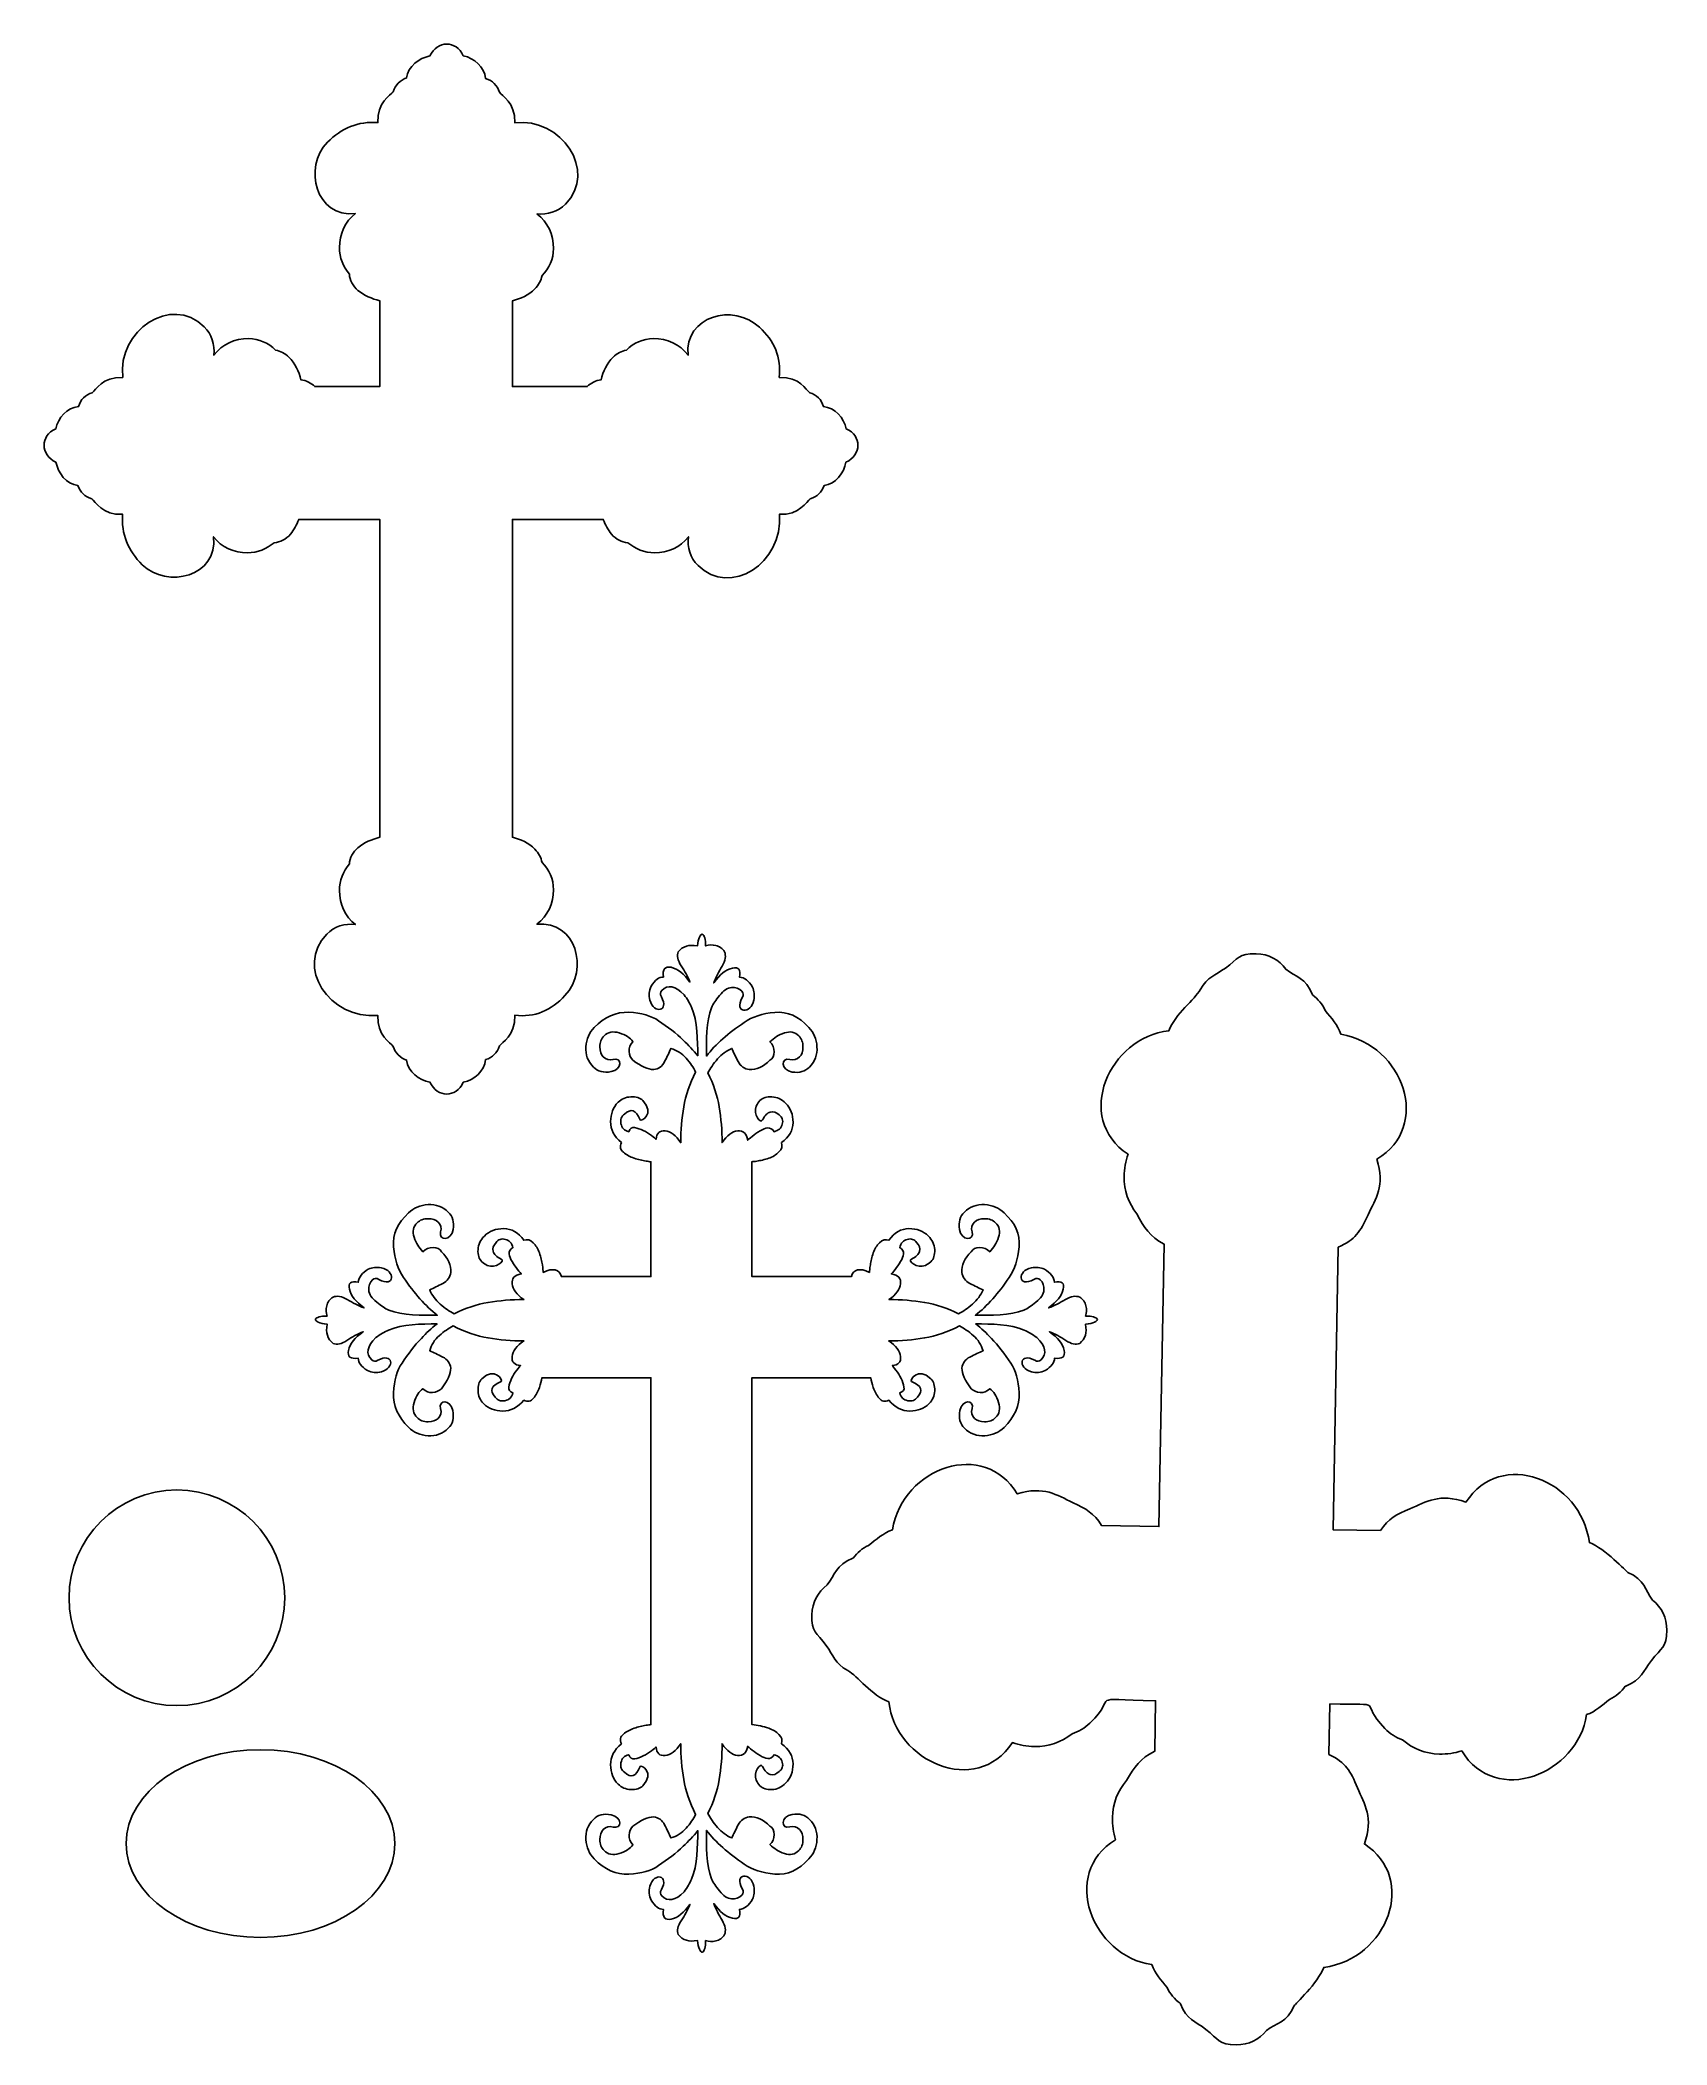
# Model space of a CAD drawing. Header units: millimetres. Extents: x -99 to 101, y -127 to 120.
import ezdxf

# ---------------------------------------------------------------- set-up
doc = ezdxf.new("R2010")
doc.units = ezdxf.units.MM
doc.header["$MEASUREMENT"] = 0
doc.layers.add('Layer 1', color=7, linetype='Continuous')

msp = doc.modelspace()

# ---------------------------------------------------------------- linework, layer by layer
at = {"layer": 'Layer 1'}
msp.add_open_spline([(-37.6378, 98.3321), (-36.2922, 97.3342), (-35.5952, 95.7533), (-35.603, 94.0881), (-35.603, 94.0881), (-35.604, 92.7692), (-36.134, 91.6436), (-37.0088, 90.75), (-37.0088, 90.75), (-37.119, 90.1518), (-37.4184, 89.5944), (-37.8836, 89.1218), (-37.8836, 89.1218), (-38.6462, 88.3448), (-39.6109, 87.9117), (-40.6447, 87.6452), (-40.6447, 87.6452), (-40.6447, 87.6452), (-40.6447, 77.1113), (-40.6447, 77.1113), (-40.6447, 77.1113), (-40.6447, 77.1113), (-31.4664, 77.1113), (-31.4664, 77.1113), (-31.4664, 77.1113), (-31.0168, 77.5698), (-30.3744, 77.8728), (-29.7633, 77.9474), (-29.7633, 77.9474), (-29.4968, 78.9884), (-29.064, 79.9604), (-28.2815, 80.7283), (-28.2815, 80.7283), (-27.8089, 81.1933), (-27.2516, 81.4927), (-26.6534, 81.6029), (-26.6534, 81.6029), (-25.7598, 82.4777), (-24.6342, 83.0077), (-23.3153, 83.0087), (-23.3153, 83.0087), (-21.6502, 83.0165), (-20.0692, 82.3194), (-19.0715, 80.974), (-19.0715, 80.974), (-19.5471, 85.7888), (-13.5278, 87.4072), (-10.3095, 84.4156), (-10.3095, 84.4156), (-8.507, 82.74), (-7.5893, 80.7083), (-7.8868, 78.2459), (-7.8868, 78.2459), (-5.3234, 78.334), (-4.5961, 76.6892), (-4.1363, 76.3586), (-4.1363, 76.3586), (-3.2984, 76.1179), (-2.6754, 75.5212), (-2.4561, 74.6746), (-2.4561, 74.6746), (-1.0298, 74.502), (0.0466, 73.3177), (0.3409, 71.9303), (0.3409, 71.9303), (2.264, 71.0822), (2.2643, 68.7241), (0.3158, 67.8355), (0.3158, 67.8355), (0.0665, 66.4903), (-0.9408, 65.1614), (-2.3846, 64.9643), (-2.3846, 64.9643), (-2.6327, 64.1607), (-3.254, 63.5934), (-4.0744, 63.3378), (-4.0744, 63.3378), (-4.51, 63.0169), (-5.4051, 61.304), (-7.8629, 61.4452), (-7.8629, 61.4452), (-7.3785, 55.4159), (-13.8718, 51.2493), (-17.8571, 55.1603), (-17.8571, 55.1603), (-18.8366, 56.115), (-19.1789, 57.3732), (-19.0308, 58.6885), (-19.0308, 58.6885), (-20.0023, 57.378), (-21.5893, 56.7272), (-23.1981, 56.7233), (-23.1981, 56.7233), (-24.4493, 56.7167), (-25.5501, 57.1761), (-26.4699, 57.9399), (-26.4699, 57.9399), (-27.2275, 57.9963), (-27.9393, 58.3529), (-28.4698, 59), (-28.4698, 59), (-28.9146, 59.5446), (-29.2543, 60.1507), (-29.4888, 60.8113), (-29.4888, 60.8113), (-29.4888, 60.8113), (-40.6447, 60.8113), (-40.6447, 60.8113), (-40.6447, 60.8113), (-40.6447, 60.8113), (-40.6447, 21.7809), (-40.6447, 21.7809), (-40.6447, 21.7809), (-39.6101, 21.5221), (-38.6445, 21.0835), (-37.8834, 20.3079), (-37.8834, 20.3079), (-37.4184, 19.8352), (-37.119, 19.278), (-37.0088, 18.6798), (-37.0088, 18.6798), (-36.134, 17.7862), (-35.604, 16.6605), (-35.603, 15.3416), (-35.603, 15.3416), (-35.5952, 13.6766), (-36.2923, 12.0956), (-37.6377, 11.0978), (-37.6377, 11.0978), (-32.8229, 11.5735), (-31.2045, 5.5541), (-34.1961, 2.3359), (-34.1961, 2.3359), (-35.8718, 0.5333), (-37.9033, -0.3842), (-40.3658, -0.0868), (-40.3658, -0.0868), (-40.2777, -2.6502), (-41.9225, -3.3775), (-42.2531, -3.8373), (-42.2531, -3.8373), (-42.4937, -4.6752), (-43.0905, -5.2983), (-43.9371, -5.5175), (-43.9371, -5.5175), (-44.1097, -6.9438), (-45.294, -8.0202), (-46.6814, -8.3145), (-46.6814, -8.3145), (-47.5295, -10.2377), (-49.8876, -10.2379), (-50.7762, -8.2894), (-50.7762, -8.2894), (-52.1214, -8.0401), (-53.4503, -7.0328), (-53.6474, -5.589), (-53.6474, -5.589), (-54.4509, -5.3409), (-55.0183, -4.7196), (-55.2739, -3.8992), (-55.2739, -3.8992), (-55.5948, -3.4636), (-57.3077, -2.5685), (-57.1665, -0.1107), (-57.1665, -0.1107), (-63.1958, -0.5951), (-67.3624, 5.8982), (-63.4514, 9.8835), (-63.4514, 9.8835), (-62.4967, 10.863), (-61.2384, 11.2053), (-59.9232, 11.0572), (-59.9232, 11.0572), (-61.2337, 12.0287), (-61.8845, 13.6157), (-61.8884, 15.2244), (-61.8884, 15.2244), (-61.895, 16.4757), (-61.4356, 17.5765), (-60.6718, 18.4963), (-60.6718, 18.4963), (-60.6154, 19.2539), (-60.2588, 19.9657), (-59.6117, 20.4962), (-59.6117, 20.4962), (-58.8304, 21.1354), (-57.9128, 21.5235), (-56.9447, 21.7796), (-56.9447, 21.7796), (-56.9447, 21.7796), (-56.9447, 60.8113), (-56.9447, 60.8113), (-56.9447, 60.8113), (-56.9447, 60.8113), (-66.8923, 60.8113), (-66.8923, 60.8113), (-66.8923, 60.8113), (-67.1268, 60.1507), (-67.4666, 59.5446), (-67.9123, 58.9988), (-67.9123, 58.9988), (-68.4421, 58.3523), (-69.1537, 57.996), (-69.9113, 57.9398), (-69.9113, 57.9398), (-70.8312, 57.176), (-71.9319, 56.7167), (-73.1831, 56.7233), (-73.1831, 56.7233), (-74.7919, 56.7272), (-76.379, 57.378), (-77.3504, 58.6887), (-77.3504, 58.6887), (-76.803, 53.83), (-83.0064, 52.2232), (-86.1038, 55.2511), (-86.1038, 55.2511), (-87.8166, 56.9255), (-88.7101, 59.0577), (-88.5182, 61.4452), (-88.5182, 61.4452), (-90.9759, 61.304), (-91.8709, 63.0167), (-92.3067, 63.3377), (-92.3067, 63.3377), (-93.1272, 63.5934), (-93.7484, 64.1607), (-93.9965, 64.9643), (-93.9965, 64.9643), (-95.4404, 65.1613), (-96.4476, 66.4901), (-96.6969, 67.8355), (-96.6969, 67.8355), (-98.6455, 68.7242), (-98.6454, 71.0821), (-96.722, 71.9303), (-96.722, 71.9303), (-96.4283, 73.3175), (-95.3513, 74.5022), (-93.9251, 74.6746), (-93.9251, 74.6746), (-93.7059, 75.5212), (-93.0828, 76.1179), (-92.2449, 76.3586), (-92.2449, 76.3586), (-91.7847, 76.6895), (-91.0586, 78.3337), (-88.4943, 78.2458), (-88.4943, 78.2458), (-89.1911, 83.9999), (-82.5227, 88.4569), (-78.5125, 84.4723), (-78.5125, 84.4723), (-77.5577, 83.5199), (-77.1803, 82.2849), (-77.3098, 80.9739), (-77.3098, 80.9739), (-76.3119, 82.3195), (-74.731, 83.0165), (-73.0658, 83.0087), (-73.0658, 83.0087), (-71.7469, 83.0077), (-70.6213, 82.4777), (-69.7277, 81.6029), (-69.7277, 81.6029), (-69.1295, 81.4927), (-68.5721, 81.1933), (-68.0995, 80.7281), (-68.0995, 80.7281), (-67.3171, 79.9602), (-66.8843, 78.9884), (-66.6178, 77.9474), (-66.6178, 77.9474), (-66.0068, 77.8728), (-65.3644, 77.5698), (-64.9149, 77.1113), (-64.9149, 77.1113), (-64.9149, 77.1113), (-56.9447, 77.1113), (-56.9447, 77.1113), (-56.9447, 77.1113), (-56.9447, 77.1113), (-56.9447, 87.6502), (-56.9447, 87.6502), (-56.9447, 87.6502), (-57.9137, 87.9065), (-58.8301, 88.2942), (-59.6129, 88.9346), (-59.6129, 88.9346), (-60.2594, 89.4644), (-60.6157, 90.176), (-60.6719, 90.9336), (-60.6719, 90.9336), (-61.4357, 91.8535), (-61.895, 92.9542), (-61.8884, 94.2054), (-61.8884, 94.2054), (-61.8845, 95.8142), (-61.2337, 97.4013), (-59.923, 98.3727), (-59.923, 98.3727), (-64.7817, 97.8253), (-66.3885, 104.0287), (-63.3606, 107.1261), (-63.3606, 107.1261), (-61.6862, 108.8389), (-59.554, 109.7324), (-57.1665, 109.5405), (-57.1665, 109.5405), (-57.3077, 111.9982), (-55.595, 112.8932), (-55.274, 113.329), (-55.274, 113.329), (-55.0183, 114.1494), (-54.4509, 114.7707), (-53.6474, 115.0188), (-53.6474, 115.0188), (-53.4504, 116.4627), (-52.1216, 117.4699), (-50.7762, 117.7192), (-50.7762, 117.7192), (-49.8875, 119.6678), (-47.5296, 119.6677), (-46.6814, 117.7443), (-46.6814, 117.7443), (-45.2942, 117.4505), (-44.1095, 116.3736), (-43.9371, 114.9474), (-43.9371, 114.9474), (-43.0905, 114.7282), (-42.4937, 114.1051), (-42.2531, 113.2672), (-42.2531, 113.2672), (-41.9221, 112.8068), (-40.2781, 112.0811), (-40.3659, 109.5166), (-40.3659, 109.5166), (-34.6118, 110.2134), (-30.1548, 103.545), (-34.1393, 99.5348), (-34.1393, 99.5348), (-35.0918, 98.58), (-36.3268, 98.2026), (-37.6378, 98.3321)], degree=3, knots=[0, 0, 0, 0, 0.01162791, 0.01162791, 0.01162791, 0.01162791, 0.02325581, 0.02325581, 0.02325581, 0.02325581, 0.03488372, 0.03488372, 0.03488372, 0.03488372, 0.04651163, 0.04651163, 0.04651163, 0.04651163, 0.05813953, 0.05813953, 0.05813953, 0.05813953, 0.06976744, 0.06976744, 0.06976744, 0.06976744, 0.08139535, 0.08139535, 0.08139535, 0.08139535, 0.09302326, 0.09302326, 0.09302326, 0.09302326, 0.10465116, 0.10465116, 0.10465116, 0.10465116, 0.11627907, 0.11627907, 0.11627907, 0.11627907, 0.12790698, 0.12790698, 0.12790698, 0.12790698, 0.13953488, 0.13953488, 0.13953488, 0.13953488, 0.15116279, 0.15116279, 0.15116279, 0.15116279, 0.1627907, 0.1627907, 0.1627907, 0.1627907, 0.1744186, 0.1744186, 0.1744186, 0.1744186, 0.18604651, 0.18604651, 0.18604651, 0.18604651, 0.19767442, 0.19767442, 0.19767442, 0.19767442, 0.20930233, 0.20930233, 0.20930233, 0.20930233, 0.22093023, 0.22093023, 0.22093023, 0.22093023, 0.23255814, 0.23255814, 0.23255814, 0.23255814, 0.24418605, 0.24418605, 0.24418605, 0.24418605, 0.25581395, 0.25581395, 0.25581395, 0.25581395, 0.26744186, 0.26744186, 0.26744186, 0.26744186, 0.27906977, 0.27906977, 0.27906977, 0.27906977, 0.29069767, 0.29069767, 0.29069767, 0.29069767, 0.30232558, 0.30232558, 0.30232558, 0.30232558, 0.31395349, 0.31395349, 0.31395349, 0.31395349, 0.3255814, 0.3255814, 0.3255814, 0.3255814, 0.3372093, 0.3372093, 0.3372093, 0.3372093, 0.34883721, 0.34883721, 0.34883721, 0.34883721, 0.36046512, 0.36046512, 0.36046512, 0.36046512, 0.37209302, 0.37209302, 0.37209302, 0.37209302, 0.38372093, 0.38372093, 0.38372093, 0.38372093, 0.39534884, 0.39534884, 0.39534884, 0.39534884, 0.40697674, 0.40697674, 0.40697674, 0.40697674, 0.41860465, 0.41860465, 0.41860465, 0.41860465, 0.43023256, 0.43023256, 0.43023256, 0.43023256, 0.44186047, 0.44186047, 0.44186047, 0.44186047, 0.45348837, 0.45348837, 0.45348837, 0.45348837, 0.46511628, 0.46511628, 0.46511628, 0.46511628, 0.47674419, 0.47674419, 0.47674419, 0.47674419, 0.48837209, 0.48837209, 0.48837209, 0.48837209, 0.5, 0.5, 0.5, 0.5, 0.51162791, 0.51162791, 0.51162791, 0.51162791, 0.52325581, 0.52325581, 0.52325581, 0.52325581, 0.53488372, 0.53488372, 0.53488372, 0.53488372, 0.54651163, 0.54651163, 0.54651163, 0.54651163, 0.55813953, 0.55813953, 0.55813953, 0.55813953, 0.56976744, 0.56976744, 0.56976744, 0.56976744, 0.58139535, 0.58139535, 0.58139535, 0.58139535, 0.59302326, 0.59302326, 0.59302326, 0.59302326, 0.60465116, 0.60465116, 0.60465116, 0.60465116, 0.61627907, 0.61627907, 0.61627907, 0.61627907, 0.62790698, 0.62790698, 0.62790698, 0.62790698, 0.63953488, 0.63953488, 0.63953488, 0.63953488, 0.65116279, 0.65116279, 0.65116279, 0.65116279, 0.6627907, 0.6627907, 0.6627907, 0.6627907, 0.6744186, 0.6744186, 0.6744186, 0.6744186, 0.68604651, 0.68604651, 0.68604651, 0.68604651, 0.69767442, 0.69767442, 0.69767442, 0.69767442, 0.70930233, 0.70930233, 0.70930233, 0.70930233, 0.72093023, 0.72093023, 0.72093023, 0.72093023, 0.73255814, 0.73255814, 0.73255814, 0.73255814, 0.74418605, 0.74418605, 0.74418605, 0.74418605, 0.75581395, 0.75581395, 0.75581395, 0.75581395, 0.76744186, 0.76744186, 0.76744186, 0.76744186, 0.77906977, 0.77906977, 0.77906977, 0.77906977, 0.79069767, 0.79069767, 0.79069767, 0.79069767, 0.80232558, 0.80232558, 0.80232558, 0.80232558, 0.81395349, 0.81395349, 0.81395349, 0.81395349, 0.8255814, 0.8255814, 0.8255814, 0.8255814, 0.8372093, 0.8372093, 0.8372093, 0.8372093, 0.84883721, 0.84883721, 0.84883721, 0.84883721, 0.86046512, 0.86046512, 0.86046512, 0.86046512, 0.87209302, 0.87209302, 0.87209302, 0.87209302, 0.88372093, 0.88372093, 0.88372093, 0.88372093, 0.89534884, 0.89534884, 0.89534884, 0.89534884, 0.90697674, 0.90697674, 0.90697674, 0.90697674, 0.91860465, 0.91860465, 0.91860465, 0.91860465, 0.93023256, 0.93023256, 0.93023256, 0.93023256, 0.94186047, 0.94186047, 0.94186047, 0.94186047, 0.95348837, 0.95348837, 0.95348837, 0.95348837, 0.96511628, 0.96511628, 0.96511628, 0.96511628, 0.97674419, 0.97674419, 0.97674419, 0.97674419, 0.98837209, 0.98837209, 0.98837209, 0.98837209, 1, 1, 1, 1], dxfattribs=at)
at = {"layer": 'Layer 1', "color": 131}
msp.add_open_spline([(-4.2617, -1.5769), (-3.6489, -2.2012), (-3.3187, -2.9892), (-3.2459, -3.9566), (-3.2459, -3.9566), (-3.185, -4.9171), (-3.4795, -5.7465), (-4.1584, -6.4363), (-4.1584, -6.4363), (-4.7002, -6.9795), (-5.4096, -7.1898), (-6.2848, -7.0519), (-6.2848, -7.0519), (-7.7222, -6.8243), (-7.6883, -5.1861), (-6.5896, -5.5034), (-6.5896, -5.5034), (-6.1139, -5.6466), (-5.7109, -5.5379), (-5.3774, -5.193), (-5.3774, -5.193), (-5.1049, -4.9188), (-4.9711, -4.5032), (-4.9693, -3.9566), (-4.9693, -3.9566), (-4.9711, -3.4048), (-5.1387, -2.9564), (-5.4773, -2.615), (-5.4773, -2.615), (-5.9513, -2.127), (-6.5404, -2.008), (-7.2482, -2.2528), (-7.2482, -2.2528), (-7.9626, -2.4908), (-8.5517, -2.8512), (-9.0224, -3.3341), (-9.0224, -3.3341), (-8.6873, -3.6738), (-8.5179, -4.0929), (-8.523, -4.5757), (-8.523, -4.5757), (-8.5196, -5.0551), (-8.6855, -5.3999), (-9.0275, -5.6086), (-9.0275, -5.6086), (-9.8367, -6.4329), (-10.6782, -6.8054), (-11.5569, -6.7416), (-11.5569, -6.7416), (-12.1663, -6.6708), (-12.6268, -6.3432), (-12.9332, -5.7637), (-12.9332, -5.7637), (-13.2313, -5.1723), (-13.4903, -4.6395), (-13.6867, -4.16), (-13.6867, -4.16), (-14.3571, -4.436), (-14.9547, -4.8671), (-15.4592, -5.4465), (-15.4592, -5.4465), (-15.9655, -6.0327), (-16.3548, -6.6019), (-16.6325, -7.1536), (-16.6325, -7.1536), (-15.9451, -8.5332), (-15.488, -9.9248), (-15.251, -11.3337), (-15.251, -11.3337), (-15.0258, -12.7443), (-14.8988, -14.2048), (-14.9005, -15.7206), (-14.9005, -15.7206), (-14.2944, -14.8308), (-13.6494, -14.3462), (-12.984, -14.2807), (-12.984, -14.2807), (-12.3035, -14.2066), (-11.8971, -14.5842), (-11.7584, -15.4171), (-11.7584, -15.4171), (-11.694, -15.3516), (-11.5044, -15.1929), (-11.2047, -14.9464), (-11.2047, -14.9464), (-10.905, -14.705), (-10.5834, -14.4825), (-10.2414, -14.2773), (-10.2414, -14.2773), (-9.9045, -14.072), (-9.5845, -13.9479), (-9.2781, -13.9168), (-9.2781, -13.9168), (-8.975, -13.8772), (-8.7211, -14.0428), (-8.5145, -14.3842), (-8.5145, -14.3842), (-7.9778, -14.2463), (-7.6359, -13.9358), (-7.5072, -13.4565), (-7.5072, -13.4565), (-7.3684, -12.9667), (-7.5055, -12.5908), (-7.9101, -12.3166), (-7.9101, -12.3166), (-8.2487, -11.9682), (-8.606, -11.8476), (-8.9767, -11.9614), (-8.9767, -11.9614), (-9.3458, -12.058), (-9.6675, -12.3822), (-9.9383, -12.9391), (-9.9383, -12.9391), (-10.1161, -13.4806), (-11.1353, -12.2424), (-10.6968, -11.2354), (-10.6968, -11.2354), (-10.597, -10.9923), (-10.4412, -10.7646), (-10.2465, -10.5595), (-10.2465, -10.5595), (-9.9045, -10.2162), (-9.4152, -10.0645), (-8.7719, -10.0938), (-8.7719, -10.0938), (-8.1302, -10.1352), (-7.5698, -10.3887), (-7.0992, -10.8732), (-7.0992, -10.8732), (-6.488, -11.4871), (-6.1798, -12.2787), (-6.1901, -13.2478), (-6.1901, -13.2478), (-6.1884, -14.2066), (-6.6607, -15.036), (-7.607, -15.7172), (-7.607, -15.7172), (-7.4733, -16.1379), (-7.5664, -16.5087), (-7.9136, -16.8604), (-7.9136, -16.8604), (-8.2487, -17.2035), (-8.672, -17.4623), (-9.1731, -17.6416), (-9.1731, -17.6416), (-9.6844, -17.8072), (-10.1753, -17.9244), (-10.641, -17.9951), (-10.641, -17.9951), (-10.883, -18.0273), (-11.0791, -18.0537), (-11.2317, -18.0719), (-11.2317, -18.0719), (-11.2317, -18.0719), (-11.2317, -32.1787), (-11.2317, -32.1787), (-11.2317, -32.1787), (-11.2317, -32.1787), (0.9723, -32.1787), (0.9723, -32.1787), (0.9723, -32.1787), (1.2252, -31.2528), (1.9671, -31.0736), (3.201, -31.6481), (3.201, -31.6481), (3.1993, -31.511), (3.2406, -31.2113), (3.3044, -30.7322), (3.3044, -30.7322), (3.3752, -30.2666), (3.4924, -29.7757), (3.6579, -29.2644), (3.6579, -29.2644), (3.8373, -28.7633), (4.0959, -28.34), (4.4391, -28.0048), (4.4391, -28.0048), (4.7909, -27.6577), (5.1616, -27.5646), (5.5824, -27.6983), (5.5824, -27.6983), (6.2635, -26.752), (7.0929, -26.2796), (8.0517, -26.2813), (8.0517, -26.2813), (9.0208, -26.2711), (9.8124, -26.5793), (10.4263, -27.1905), (10.4263, -27.1905), (10.9108, -27.6611), (11.1643, -28.2215), (11.2057, -28.8632), (11.2057, -28.8632), (11.235, -29.5065), (11.0833, -29.9958), (10.7401, -30.3378), (10.7401, -30.3378), (10.5349, -30.5324), (10.3073, -30.6882), (10.0641, -30.7881), (10.0641, -30.7881), (9.0571, -31.2266), (7.819, -30.2074), (8.3604, -30.0296), (8.3604, -30.0296), (8.9174, -29.7587), (9.2416, -29.4371), (9.3382, -29.068), (9.3382, -29.068), (9.4519, -28.6972), (9.3313, -28.34), (8.9829, -28.0014), (8.9829, -28.0014), (8.7087, -27.5967), (8.3328, -27.4596), (7.8431, -27.5985), (7.8431, -27.5985), (7.3637, -27.7272), (7.0533, -28.0691), (6.9154, -28.6058), (6.9154, -28.6058), (7.2568, -28.8124), (7.4223, -29.0663), (7.3827, -29.3694), (7.3827, -29.3694), (7.3516, -29.6758), (7.2275, -29.9958), (7.0223, -30.3327), (7.0223, -30.3327), (6.817, -30.6747), (6.5946, -30.9963), (6.3532, -31.296), (6.3532, -31.296), (6.1066, -31.5957), (5.9479, -31.7853), (5.8824, -31.8496), (5.8824, -31.8496), (6.7154, -31.9884), (7.0929, -32.3948), (7.0188, -33.0753), (7.0188, -33.0753), (6.9533, -33.7407), (6.4688, -34.3857), (5.5789, -34.9918), (5.5789, -34.9918), (7.0947, -34.9901), (8.5553, -35.1171), (9.9658, -35.3423), (9.9658, -35.3423), (11.3747, -35.5793), (12.7663, -36.0364), (14.1458, -36.7238), (14.1458, -36.7238), (14.6976, -36.4461), (15.2667, -36.0567), (15.853, -35.5505), (15.853, -35.5505), (16.4324, -35.046), (16.8635, -34.4484), (17.1394, -33.7779), (17.1394, -33.7779), (16.66, -33.5816), (16.1272, -33.3225), (15.5357, -33.0245), (15.5357, -33.0245), (14.9563, -32.7181), (14.6287, -32.2576), (14.5579, -31.6481), (14.5579, -31.6481), (14.4942, -30.7695), (14.8666, -29.928), (15.6909, -29.1188), (15.6909, -29.1188), (15.8996, -28.7768), (16.2444, -28.6109), (16.7238, -28.6143), (16.7238, -28.6143), (17.2067, -28.6092), (17.6257, -28.7785), (17.9654, -29.1137), (17.9654, -29.1137), (18.4482, -28.643), (18.8086, -28.0539), (19.0467, -27.3394), (19.0467, -27.3394), (19.2915, -26.6317), (19.1725, -26.0426), (18.6845, -25.5686), (18.6845, -25.5686), (18.3431, -25.23), (17.8947, -25.0623), (17.343, -25.0606), (17.343, -25.0606), (16.7963, -25.0623), (16.3807, -25.1961), (16.1065, -25.4687), (16.1065, -25.4687), (15.7616, -25.8022), (15.653, -26.2051), (15.7961, -26.6809), (15.7961, -26.6809), (16.1134, -27.7796), (14.4752, -27.8135), (14.2476, -26.3761), (14.2476, -26.3761), (14.1096, -25.5008), (14.32, -24.7915), (14.8632, -24.2497), (14.8632, -24.2497), (15.5529, -23.5708), (16.3824, -23.2762), (17.343, -23.3372), (17.343, -23.3372), (18.3103, -23.41), (19.0984, -23.7401), (19.7226, -24.353), (19.7226, -24.353), (21.0935, -25.5703), (21.7126, -26.9518), (21.578, -28.5076), (21.578, -28.5076), (21.4367, -30.0618), (21.0331, -31.3129), (20.3451, -32.261), (20.3451, -32.261), (19.0381, -34.2354), (17.6598, -35.7832), (16.2079, -36.9092), (16.2079, -36.9092), (17.92, -36.9092), (20.5907, -36.9576), (22.1436, -36.3021), (22.1436, -36.3021), (22.6597, -36.0842), (23.0631, -35.7808), (23.6422, -35.2982), (23.6422, -35.2982), (24.2664, -34.8191), (24.5872, -34.3417), (24.6217, -33.827), (24.6217, -33.827), (24.6579, -33.3225), (24.5095, -32.8959), (24.1629, -32.5573), (24.1629, -32.5573), (23.9474, -32.3592), (23.6922, -32.3423), (23.3887, -32.5065), (23.3887, -32.5065), (21.397, -33.6544), (21.3384, -31.3858), (23.0783, -31.0911), (23.0783, -31.0911), (23.6594, -30.9913), (24.194, -31.0387), (24.6751, -31.2469), (24.6751, -31.2469), (25.4407, -31.7142), (25.8459, -32.2542), (25.9167, -32.8654), (25.9167, -32.8654), (26.8134, -32.6606), (27.1755, -32.9517), (26.9979, -33.7271), (26.9979, -33.7271), (26.8272, -34.5093), (26.222, -35.2644), (25.1959, -36.0093), (25.1959, -36.0093), (25.8822, -35.7384), (26.5737, -35.4015), (27.2565, -34.9969), (27.2565, -34.9969), (27.9463, -34.5855), (28.5344, -34.4924), (29.0103, -34.6921), (29.0103, -34.6921), (29.4241, -34.9613), (29.6828, -35.3118), (29.7828, -35.7587), (29.7828, -35.7587), (29.8863, -36.1972), (29.8742, -36.6171), (29.7363, -37.0149), (29.7363, -37.0149), (30.5623, -37.0217), (31.0434, -37.1538), (31.1813, -37.4264), (31.1813, -37.4264), (31.1779, -37.6922), (30.6968, -37.897), (29.7276, -38.0308), (29.7276, -38.0308), (29.9415, -39.0567), (29.6966, -39.827), (29.0103, -40.3705), (29.0103, -40.3705), (28.5378, -40.5685), (27.9636, -40.4467), (27.3083, -40.0133), (27.3083, -40.0133), (26.6496, -39.5731), (25.9857, -39.2142), (25.2976, -38.9433), (25.2976, -38.9433), (26.3219, -39.6831), (26.9341, -40.4517), (27.1065, -41.2288), (27.1065, -41.2288), (27.2738, -42.0042), (26.872, -42.3276), (25.9167, -42.1905), (25.9167, -42.1905), (25.9184, -42.7238), (25.5373, -43.2384), (24.7786, -43.7091), (24.7786, -43.7091), (24.2285, -43.9833), (23.6629, -44.0308), (23.0766, -43.8682), (23.0766, -43.8682), (21.297, -43.3231), (21.7109, -41.4523), (23.4887, -42.4427), (23.4887, -42.4427), (23.8008, -42.6154), (24.0492, -42.5968), (24.263, -42.397), (24.263, -42.397), (25.0165, -41.6487), (24.8458, -40.7345), (23.7456, -39.6544), (23.7456, -39.6544), (23.2008, -39.2548), (22.6817, -38.9501), (22.1989, -38.7486), (22.1989, -38.7486), (20.4606, -38.0057), (18.1468, -37.9857), (16.2415, -37.9857), (16.2415, -37.9857), (16.9214, -38.5204), (17.5634, -39.112), (18.1637, -39.761), (18.1637, -39.761), (18.9984, -40.6363), (19.7916, -41.6521), (20.54, -42.8), (20.54, -42.8), (21.1694, -43.6803), (21.5056, -44.8891), (21.5815, -46.4484), (21.5815, -46.4484), (21.6436, -47.9974), (21.0314, -49.4264), (19.7209, -50.7029), (19.7209, -50.7029), (19.1018, -51.3107), (18.3086, -51.656), (17.3446, -51.717), (17.3446, -51.717), (16.3858, -51.7847), (15.5564, -51.4834), (14.8632, -50.796), (14.8632, -50.796), (14.3166, -50.2661), (14.1303, -49.5381), (14.2975, -48.6222), (14.2975, -48.6222), (14.5752, -47.1578), (16.1065, -47.3253), (15.7978, -48.3733), (15.7978, -48.3733), (15.6616, -48.8508), (15.7582, -49.252), (16.11, -49.5906), (16.11, -49.5906), (16.3824, -49.8632), (16.7928, -49.9918), (17.343, -49.9952), (17.343, -49.9952), (17.8964, -49.9952), (18.3431, -49.8276), (18.6897, -49.489), (18.6897, -49.489), (19.1742, -49.0183), (19.2932, -48.3886), (19.0501, -47.6165), (19.0501, -47.6165), (18.8035, -46.831), (18.45, -46.2757), (17.9671, -45.9371), (17.9671, -45.9371), (17.6205, -46.2774), (17.2222, -46.4348), (16.7807, -46.3942), (16.7807, -46.3942), (16.3307, -46.3637), (15.9651, -46.2147), (15.696, -45.9371), (15.696, -45.9371), (14.9373, -44.9331), (14.5579, -44.0833), (14.5579, -43.4027), (14.5579, -43.4027), (14.6304, -42.7982), (14.9477, -42.3445), (15.5357, -42.0449), (15.5357, -42.0449), (16.1272, -41.7368), (16.6618, -41.4794), (17.1428, -41.2796), (17.1428, -41.2796), (16.9359, -40.5381), (16.5359, -39.9083), (15.9513, -39.4072), (15.9513, -39.4072), (15.3702, -38.8975), (14.7942, -38.5082), (14.2493, -38.2356), (14.2493, -38.2356), (12.8025, -38.9788), (11.3764, -39.4715), (9.9607, -39.7052), (9.9607, -39.7052), (8.5536, -39.9455), (7.0878, -40.0624), (5.5738, -40.0657), (5.5738, -40.0657), (6.4704, -40.6685), (6.955, -41.305), (7.0188, -41.989), (7.0188, -41.989), (7.0895, -42.6628), (6.7429, -43.037), (5.9876, -43.0996), (5.9876, -43.0996), (6.0514, -43.1724), (6.2101, -43.3552), (6.4532, -43.6617), (6.4532, -43.6617), (6.6929, -43.9647), (6.9016, -44.2999), (7.0774, -44.6724), (7.0774, -44.6724), (7.2482, -45.0415), (7.3671, -45.3953), (7.4309, -45.739), (7.4309, -45.739), (7.5051, -46.0725), (7.3309, -46.3129), (6.9205, -46.4535), (6.9205, -46.4535), (7.0602, -46.9884), (7.3862, -47.3067), (7.9017, -47.4117), (7.9017, -47.4117), (8.4173, -47.5133), (8.8139, -47.3592), (9.0829, -46.9579), (9.0829, -46.9579), (9.8382, -46.213), (9.6055, -45.568), (8.3656, -45.0347), (8.3656, -45.0347), (8.1207, -44.9518), (9.1261, -43.1927), (10.7401, -44.7232), (10.7401, -44.7232), (11.0815, -45.0618), (11.2315, -45.5561), (11.204, -46.1961), (11.204, -46.1961), (11.1695, -46.836), (10.947, -47.3609), (10.5297, -47.7656), (10.5297, -47.7656), (9.9124, -48.3733), (9.1209, -48.678), (8.1552, -48.6764), (8.1552, -48.6764), (7.1982, -48.6831), (6.3343, -48.2362), (5.5772, -47.3626), (5.5772, -47.3626), (5.0995, -47.5674), (4.6926, -47.4777), (4.3943, -47.1137), (4.3943, -47.1137), (4.0804, -46.7294), (3.8373, -46.296), (3.67, -45.7881), (3.67, -45.7881), (3.5284, -45.3739), (3.4232, -44.9764), (3.3528, -44.5884), (3.3528, -44.5884), (3.3528, -44.5884), (-11.2317, -44.5884), (-11.2317, -44.5884), (-11.2317, -44.5884), (-11.2317, -44.5884), (-11.2317, -87.1879), (-11.2317, -87.1879), (-11.2317, -87.1879), (-10.529, -87.2713), (-9.8488, -87.3995), (-9.1731, -87.6183), (-9.1731, -87.6183), (-8.672, -87.7976), (-8.2487, -88.0563), (-7.9136, -88.3995), (-7.9136, -88.3995), (-7.5665, -88.7512), (-7.4734, -89.122), (-7.6071, -89.5427), (-7.6071, -89.5427), (-6.6607, -90.2239), (-6.1884, -91.0533), (-6.1901, -92.0121), (-6.1901, -92.0121), (-6.1799, -92.9812), (-6.4881, -93.7727), (-7.0992, -94.3866), (-7.0992, -94.3866), (-7.5698, -94.8712), (-8.1302, -95.1247), (-8.7719, -95.1661), (-8.7719, -95.1661), (-9.4152, -95.1953), (-9.9045, -95.0436), (-10.2465, -94.7005), (-10.2465, -94.7005), (-10.4412, -94.4953), (-10.597, -94.2676), (-10.6968, -94.0245), (-10.6968, -94.0245), (-11.1353, -93.0174), (-10.1161, -91.7793), (-9.9384, -92.3208), (-9.9384, -92.3208), (-9.6675, -92.8777), (-9.3458, -93.2019), (-8.9767, -93.2985), (-8.9767, -93.2985), (-8.606, -93.4123), (-8.2487, -93.2916), (-7.9102, -92.9433), (-7.9102, -92.9433), (-7.5055, -92.6691), (-7.3684, -92.2932), (-7.5072, -91.8034), (-7.5072, -91.8034), (-7.6359, -91.324), (-7.9779, -91.0137), (-8.5145, -90.8757), (-8.5145, -90.8757), (-8.7211, -91.2171), (-8.975, -91.3827), (-9.2781, -91.343), (-9.2781, -91.343), (-9.5845, -91.312), (-9.9045, -91.1878), (-10.2414, -90.9826), (-10.2414, -90.9826), (-10.5834, -90.7774), (-10.9051, -90.555), (-11.2048, -90.3135), (-11.2048, -90.3135), (-11.5044, -90.067), (-11.694, -89.9083), (-11.7584, -89.8428), (-11.7584, -89.8428), (-11.8972, -90.6757), (-12.3035, -91.0533), (-12.9841, -90.9792), (-12.9841, -90.9792), (-13.6494, -90.9137), (-14.2945, -90.4291), (-14.9006, -89.5393), (-14.9006, -89.5393), (-14.8989, -91.055), (-15.0258, -92.5156), (-15.2511, -93.9262), (-15.2511, -93.9262), (-15.488, -95.3351), (-15.9451, -96.7266), (-16.6325, -98.1062), (-16.6325, -98.1062), (-16.3548, -98.658), (-15.9655, -99.227), (-15.4592, -99.8134), (-15.4592, -99.8134), (-14.9547, -100.3928), (-14.3571, -100.8239), (-13.6867, -101.0998), (-13.6867, -101.0998), (-13.4903, -100.6204), (-13.2313, -100.0875), (-12.9333, -99.4961), (-12.9333, -99.4961), (-12.6269, -98.9166), (-12.1664, -98.589), (-11.5569, -98.5183), (-11.5569, -98.5183), (-10.6782, -98.4545), (-9.8368, -98.827), (-9.0275, -99.6513), (-9.0275, -99.6513), (-8.6855, -99.8599), (-8.5196, -100.2048), (-8.523, -100.6841), (-8.523, -100.6841), (-8.5179, -101.167), (-8.6873, -101.586), (-9.0225, -101.9258), (-9.0225, -101.9258), (-8.5518, -102.4086), (-7.9626, -102.769), (-7.2482, -103.007), (-7.2482, -103.007), (-6.5405, -103.2518), (-5.9514, -103.1329), (-5.4773, -102.6448), (-5.4773, -102.6448), (-5.1387, -102.3034), (-4.9711, -101.8551), (-4.9694, -101.3033), (-4.9694, -101.3033), (-4.9711, -100.7566), (-5.1049, -100.3411), (-5.3774, -100.0668), (-5.3774, -100.0668), (-5.7109, -99.7219), (-6.1139, -99.6133), (-6.5896, -99.7564), (-6.5896, -99.7564), (-7.6883, -100.0737), (-7.7222, -98.4355), (-6.2849, -98.2079), (-6.2849, -98.2079), (-5.4096, -98.07), (-4.7002, -98.2804), (-4.1585, -98.8235), (-4.1585, -98.8235), (-3.4795, -99.5133), (-3.185, -100.3428), (-3.2459, -101.3033), (-3.2459, -101.3033), (-3.3187, -102.2706), (-3.6488, -103.0587), (-4.2617, -103.683), (-4.2617, -103.683), (-5.479, -105.0538), (-6.8605, -105.6729), (-8.4164, -105.5384), (-8.4164, -105.5384), (-9.9705, -105.397), (-11.2217, -104.9935), (-12.1698, -104.3055), (-12.1698, -104.3055), (-14.1441, -102.9984), (-15.692, -101.6202), (-16.8179, -100.1682), (-16.8179, -100.1682), (-16.8179, -101.8804), (-16.8663, -104.551), (-16.2108, -106.1039), (-16.2108, -106.1039), (-15.993, -106.6201), (-15.6895, -107.0234), (-15.207, -107.6025), (-15.207, -107.6025), (-14.7279, -108.2268), (-14.2505, -108.5475), (-13.7358, -108.582), (-13.7358, -108.582), (-13.2313, -108.6182), (-12.8046, -108.4699), (-12.466, -108.1233), (-12.466, -108.1233), (-12.2679, -107.9078), (-12.251, -107.6525), (-12.4152, -107.349), (-12.4152, -107.349), (-13.5631, -105.3574), (-11.2945, -105.2987), (-10.9998, -107.0387), (-10.9998, -107.0387), (-10.9, -107.6198), (-10.9474, -108.1543), (-11.1557, -108.6354), (-11.1557, -108.6354), (-11.6229, -109.4011), (-12.163, -109.8063), (-12.7741, -109.8771), (-12.7741, -109.8771), (-12.5693, -110.7737), (-12.8605, -111.1358), (-13.6359, -110.9582), (-13.6359, -110.9582), (-14.418, -110.7875), (-15.1731, -110.1823), (-15.918, -109.1563), (-15.918, -109.1563), (-15.6472, -109.8425), (-15.3103, -110.534), (-14.9056, -111.2169), (-14.9056, -111.2169), (-14.4942, -111.9067), (-14.4012, -112.4947), (-14.6009, -112.9706), (-14.6009, -112.9706), (-14.8701, -113.3845), (-15.2205, -113.6431), (-15.6675, -113.7432), (-15.6675, -113.7432), (-16.106, -113.8467), (-16.5259, -113.8346), (-16.9237, -113.6966), (-16.9237, -113.6966), (-16.9304, -114.5226), (-17.0625, -115.0037), (-17.3351, -115.1417), (-17.3351, -115.1417), (-17.6009, -115.1382), (-17.8057, -114.6571), (-17.9395, -113.688), (-17.9395, -113.688), (-18.9654, -113.9018), (-19.7358, -113.657), (-20.2792, -112.9706), (-20.2792, -112.9706), (-20.4773, -112.4981), (-20.3554, -111.9239), (-19.922, -111.2686), (-19.922, -111.2686), (-19.4818, -110.6099), (-19.1229, -109.946), (-18.852, -109.258), (-18.852, -109.258), (-19.5918, -110.2823), (-20.3605, -110.8945), (-21.1376, -111.0669), (-21.1376, -111.0669), (-21.913, -111.2342), (-22.2363, -110.8323), (-22.0992, -109.8771), (-22.0992, -109.8771), (-22.6325, -109.8788), (-23.1472, -109.4976), (-23.6178, -108.7389), (-23.6178, -108.7389), (-23.8921, -108.1888), (-23.9395, -107.6232), (-23.777, -107.0369), (-23.777, -107.0369), (-23.2318, -105.2573), (-21.3611, -105.6712), (-22.3514, -107.449), (-22.3514, -107.449), (-22.5241, -107.7612), (-22.5055, -108.0095), (-22.3058, -108.2233), (-22.3058, -108.2233), (-21.5575, -108.9769), (-20.6432, -108.8062), (-19.5631, -107.706), (-19.5631, -107.706), (-19.1635, -107.1611), (-18.8588, -106.642), (-18.6573, -106.1592), (-18.6573, -106.1592), (-17.9145, -104.421), (-17.8945, -102.1072), (-17.8945, -100.2019), (-17.8945, -100.2019), (-18.4291, -100.8817), (-19.0207, -101.5238), (-19.6697, -102.1241), (-19.6697, -102.1241), (-20.545, -102.9587), (-21.5609, -103.7519), (-22.7087, -104.5003), (-22.7087, -104.5003), (-23.589, -105.1297), (-24.7978, -105.466), (-26.3571, -105.5419), (-26.3571, -105.5419), (-27.9062, -105.604), (-29.3351, -104.9918), (-30.6116, -103.6812), (-30.6116, -103.6812), (-31.2194, -103.0622), (-31.5648, -102.2689), (-31.6258, -101.305), (-31.6258, -101.305), (-31.6935, -100.3462), (-31.3921, -99.5167), (-30.7047, -98.8235), (-30.7047, -98.8235), (-30.1748, -98.2769), (-29.4469, -98.0906), (-28.5309, -98.2579), (-28.5309, -98.2579), (-27.0665, -98.5355), (-27.2341, -100.0668), (-28.282, -99.7582), (-28.282, -99.7582), (-28.7595, -99.6219), (-29.1608, -99.7185), (-29.4993, -100.0703), (-29.4993, -100.0703), (-29.7719, -100.3428), (-29.9006, -100.7532), (-29.9039, -101.3033), (-29.9039, -101.3033), (-29.9039, -101.8568), (-29.7364, -102.3034), (-29.3977, -102.65), (-29.3977, -102.65), (-28.9271, -103.1346), (-28.2973, -103.2535), (-27.5253, -103.0104), (-27.5253, -103.0104), (-26.7397, -102.7638), (-26.1844, -102.4103), (-25.8458, -101.9275), (-25.8458, -101.9275), (-26.1861, -101.5809), (-26.3436, -101.1825), (-26.3029, -100.7411), (-26.3029, -100.7411), (-26.2724, -100.291), (-26.1235, -99.9254), (-25.8458, -99.6564), (-25.8458, -99.6564), (-24.8419, -98.8977), (-23.992, -98.5183), (-23.3114, -98.5183), (-23.3114, -98.5183), (-22.707, -98.5908), (-22.2533, -98.908), (-21.9536, -99.4961), (-21.9536, -99.4961), (-21.6455, -100.0875), (-21.3881, -100.6221), (-21.1884, -101.1032), (-21.1884, -101.1032), (-20.4468, -100.8963), (-19.817, -100.4962), (-19.3159, -99.9116), (-19.3159, -99.9116), (-18.8063, -99.3305), (-18.4169, -98.7546), (-18.1443, -98.2096), (-18.1443, -98.2096), (-18.8876, -96.7628), (-19.3802, -95.3367), (-19.6139, -93.921), (-19.6139, -93.921), (-19.8542, -92.5139), (-19.9711, -91.0481), (-19.9745, -89.5341), (-19.9745, -89.5341), (-20.5772, -90.4308), (-21.2138, -90.9154), (-21.8978, -90.9792), (-21.8978, -90.9792), (-22.5715, -91.0498), (-22.9457, -90.7033), (-23.0083, -89.948), (-23.0083, -89.948), (-23.0811, -90.0118), (-23.264, -90.1704), (-23.5704, -90.4136), (-23.5704, -90.4136), (-23.8734, -90.6532), (-24.2087, -90.8619), (-24.5811, -91.0378), (-24.5811, -91.0378), (-24.9502, -91.2085), (-25.3041, -91.3275), (-25.6477, -91.3913), (-25.6477, -91.3913), (-25.9813, -91.4654), (-26.2216, -91.2913), (-26.3622, -90.8809), (-26.3622, -90.8809), (-26.8972, -91.0205), (-27.2154, -91.3465), (-27.3204, -91.8621), (-27.3204, -91.8621), (-27.422, -92.3777), (-27.2679, -92.7743), (-26.8667, -93.0433), (-26.8667, -93.0433), (-26.1218, -93.7986), (-25.4768, -93.5658), (-24.9434, -92.3259), (-24.9434, -92.3259), (-24.8605, -92.0811), (-23.1014, -93.0864), (-24.6319, -94.7005), (-24.6319, -94.7005), (-24.9705, -95.0419), (-25.4649, -95.1919), (-26.1049, -95.1643), (-26.1049, -95.1643), (-26.7448, -95.1298), (-27.2696, -94.9074), (-27.6743, -94.4901), (-27.6743, -94.4901), (-28.282, -93.8727), (-28.5868, -93.0812), (-28.5851, -92.1156), (-28.5851, -92.1156), (-28.5918, -91.1585), (-28.1449, -90.2946), (-27.2713, -89.5376), (-27.2713, -89.5376), (-27.4762, -89.0599), (-27.3864, -88.653), (-27.0225, -88.3546), (-27.0225, -88.3546), (-26.6382, -88.0408), (-26.2048, -87.7976), (-25.6968, -87.6303), (-25.6968, -87.6303), (-25.1872, -87.4562), (-24.7031, -87.3372), (-24.2307, -87.27), (-24.2307, -87.27), (-23.9911, -87.2325), (-23.7943, -87.205), (-23.6415, -87.1867), (-23.6415, -87.1867), (-23.6415, -87.1867), (-23.6415, -44.5884), (-23.6415, -44.5884), (-23.6415, -44.5884), (-23.6415, -44.5884), (-37.0178, -44.5884), (-37.0178, -44.5884), (-37.0178, -44.5884), (-37.0883, -44.9764), (-37.1933, -45.3739), (-37.3349, -45.7881), (-37.3349, -45.7881), (-37.5022, -46.2961), (-37.7453, -46.7294), (-38.0592, -47.1137), (-38.0592, -47.1137), (-38.3575, -47.4777), (-38.7645, -47.5675), (-39.2421, -47.3626), (-39.2421, -47.3626), (-39.9991, -48.2362), (-40.8631, -48.6831), (-41.8201, -48.6764), (-41.8201, -48.6764), (-42.7858, -48.6781), (-43.5773, -48.3733), (-44.1946, -47.7656), (-44.1946, -47.7656), (-44.612, -47.3609), (-44.8344, -46.8361), (-44.8688, -46.1962), (-44.8688, -46.1962), (-44.8964, -45.5562), (-44.7465, -45.0618), (-44.405, -44.7232), (-44.405, -44.7232), (-42.791, -43.1928), (-41.7857, -44.9518), (-42.0305, -45.0347), (-42.0305, -45.0347), (-43.2704, -45.568), (-43.5032, -46.2131), (-42.7478, -46.9579), (-42.7478, -46.9579), (-42.4789, -47.3592), (-42.0822, -47.5133), (-41.5667, -47.4117), (-41.5667, -47.4117), (-41.051, -47.3067), (-40.7251, -46.9885), (-40.5854, -46.4535), (-40.5854, -46.4535), (-40.9959, -46.313), (-41.17, -46.0725), (-41.0959, -45.739), (-41.0959, -45.739), (-41.0321, -45.3954), (-40.9131, -45.0415), (-40.7423, -44.6724), (-40.7423, -44.6724), (-40.5664, -44.2999), (-40.3578, -43.9647), (-40.1182, -43.6617), (-40.1182, -43.6617), (-39.875, -43.3553), (-39.7164, -43.1724), (-39.6525, -43.0996), (-39.6525, -43.0996), (-40.4078, -43.037), (-40.7544, -42.6628), (-40.6837, -41.9891), (-40.6837, -41.9891), (-40.6199, -41.305), (-40.1354, -40.6685), (-39.2387, -40.0658), (-39.2387, -40.0658), (-40.7527, -40.0624), (-42.2185, -39.9456), (-43.6256, -39.7052), (-43.6256, -39.7052), (-45.0413, -39.4715), (-46.4674, -38.9789), (-47.9143, -38.2356), (-47.9143, -38.2356), (-48.4592, -38.5082), (-49.0351, -38.8976), (-49.6162, -39.4072), (-49.6162, -39.4072), (-50.2008, -39.9083), (-50.6009, -40.5381), (-50.8078, -41.2796), (-50.8078, -41.2796), (-50.3267, -41.4794), (-49.7921, -41.7368), (-49.2007, -42.0449), (-49.2007, -42.0449), (-48.6126, -42.3446), (-48.2954, -42.7983), (-48.2229, -43.4027), (-48.2229, -43.4027), (-48.2229, -44.0833), (-48.6023, -44.9332), (-49.361, -45.9371), (-49.361, -45.9371), (-49.63, -46.2148), (-49.9956, -46.3638), (-50.4457, -46.3942), (-50.4457, -46.3942), (-50.8872, -46.4348), (-51.2855, -46.2774), (-51.6321, -45.9371), (-51.6321, -45.9371), (-52.1149, -46.2757), (-52.4685, -46.831), (-52.715, -47.6166), (-52.715, -47.6166), (-52.9581, -48.3886), (-52.8391, -49.0183), (-52.3546, -49.489), (-52.3546, -49.489), (-52.008, -49.8277), (-51.5613, -49.9952), (-51.0079, -49.9952), (-51.0079, -49.9952), (-50.4577, -49.9918), (-50.0473, -49.8632), (-49.7749, -49.5906), (-49.7749, -49.5906), (-49.4231, -49.252), (-49.3266, -48.8508), (-49.4628, -48.3733), (-49.4628, -48.3733), (-49.7715, -47.3254), (-48.2401, -47.1578), (-47.9625, -48.6222), (-47.9625, -48.6222), (-47.7953, -49.5381), (-47.9815, -50.2661), (-48.5281, -50.796), (-48.5281, -50.796), (-49.2213, -51.4833), (-50.0508, -51.7847), (-51.0096, -51.717), (-51.0096, -51.717), (-51.9735, -51.6561), (-52.7668, -51.3107), (-53.3859, -50.7029), (-53.3859, -50.7029), (-54.6964, -49.4264), (-55.3086, -47.9975), (-55.2464, -46.4484), (-55.2464, -46.4484), (-55.1706, -44.8891), (-54.8343, -43.6803), (-54.2049, -42.8), (-54.2049, -42.8), (-53.4565, -41.6522), (-52.6633, -40.6363), (-51.8287, -39.761), (-51.8287, -39.761), (-51.2283, -39.112), (-50.5863, -38.5204), (-49.9064, -37.9858), (-49.9064, -37.9858), (-51.8117, -37.9858), (-54.1256, -38.0057), (-55.8637, -38.7486), (-55.8637, -38.7486), (-56.3466, -38.9501), (-56.8657, -39.2548), (-57.4106, -39.6544), (-57.4106, -39.6544), (-58.5108, -40.7345), (-58.6815, -41.6487), (-57.9279, -42.397), (-57.9279, -42.397), (-57.7141, -42.5968), (-57.4658, -42.6154), (-57.1537, -42.4427), (-57.1537, -42.4427), (-55.3758, -41.4524), (-54.9619, -43.3231), (-56.7416, -43.8682), (-56.7416, -43.8682), (-57.3278, -44.0308), (-57.8935, -43.9834), (-58.4435, -43.7091), (-58.4435, -43.7091), (-59.2023, -43.2384), (-59.5833, -42.7238), (-59.5817, -42.1905), (-59.5817, -42.1905), (-60.5369, -42.3276), (-60.9387, -42.0042), (-60.7715, -41.2288), (-60.7715, -41.2288), (-60.5991, -40.4518), (-59.9869, -39.6831), (-58.9626, -38.9433), (-58.9626, -38.9433), (-59.6506, -39.2142), (-60.3145, -39.5731), (-60.9732, -40.0133), (-60.9732, -40.0133), (-61.6285, -40.4467), (-62.2028, -40.5686), (-62.6753, -40.3705), (-62.6753, -40.3705), (-63.3616, -39.8271), (-63.6064, -39.0567), (-63.3926, -38.0308), (-63.3926, -38.0308), (-64.3617, -37.897), (-64.8428, -37.6922), (-64.8463, -37.4263), (-64.8463, -37.4263), (-64.7083, -37.1538), (-64.2272, -37.0217), (-63.4013, -37.0149), (-63.4013, -37.0149), (-63.5392, -36.6171), (-63.5513, -36.1972), (-63.4478, -35.7587), (-63.4478, -35.7587), (-63.3478, -35.3118), (-63.0891, -34.9613), (-62.6753, -34.6921), (-62.6753, -34.6921), (-62.1993, -34.4924), (-61.6113, -34.5854), (-60.9215, -34.9968), (-60.9215, -34.9968), (-60.2386, -35.4015), (-59.5472, -35.7384), (-58.8608, -36.0093), (-58.8608, -36.0093), (-59.8869, -35.2643), (-60.4921, -34.5092), (-60.6629, -33.7271), (-60.6629, -33.7271), (-60.8405, -32.9517), (-60.4784, -32.6606), (-59.5817, -32.8654), (-59.5817, -32.8654), (-59.5109, -32.2542), (-59.1057, -31.7141), (-58.34, -31.2469), (-58.34, -31.2469), (-57.859, -31.0387), (-57.3244, -30.9912), (-56.7432, -31.0911), (-56.7432, -31.0911), (-55.0033, -31.3857), (-55.0619, -33.6543), (-57.0536, -32.5065), (-57.0536, -32.5065), (-57.3572, -32.3422), (-57.6123, -32.3592), (-57.8279, -32.5573), (-57.8279, -32.5573), (-58.1745, -32.8959), (-58.3228, -33.3225), (-58.2866, -33.827), (-58.2866, -33.827), (-58.2521, -34.3417), (-57.9314, -34.8191), (-57.3072, -35.2982), (-57.3072, -35.2982), (-56.728, -35.7808), (-56.3246, -36.0842), (-55.8085, -36.3021), (-55.8085, -36.3021), (-54.2556, -36.9576), (-51.585, -36.9091), (-49.8728, -36.9091), (-49.8728, -36.9091), (-51.3248, -35.7832), (-52.7031, -34.2354), (-54.0101, -32.261), (-54.0101, -32.261), (-54.6981, -31.3129), (-55.1016, -30.0618), (-55.243, -28.5076), (-55.243, -28.5076), (-55.3776, -26.9517), (-54.7585, -25.5703), (-53.3875, -24.353), (-53.3875, -24.353), (-52.7633, -23.7401), (-51.9753, -23.41), (-51.0079, -23.3372), (-51.0079, -23.3372), (-50.0473, -23.2762), (-49.2179, -23.5708), (-48.5281, -24.2497), (-48.5281, -24.2497), (-47.9849, -24.7914), (-47.7746, -25.5008), (-47.9126, -26.3761), (-47.9126, -26.3761), (-48.1402, -27.8135), (-49.7783, -27.7795), (-49.461, -26.6809), (-49.461, -26.6809), (-49.3179, -26.2051), (-49.4266, -25.8021), (-49.7715, -25.4687), (-49.7715, -25.4687), (-50.0456, -25.1961), (-50.4613, -25.0623), (-51.0079, -25.0606), (-51.0079, -25.0606), (-51.5596, -25.0623), (-52.008, -25.2299), (-52.3494, -25.5686), (-52.3494, -25.5686), (-52.8375, -26.0426), (-52.9564, -26.6317), (-52.7116, -27.3394), (-52.7116, -27.3394), (-52.4737, -28.0539), (-52.1132, -28.643), (-51.6304, -29.1137), (-51.6304, -29.1137), (-51.2906, -28.7785), (-50.8716, -28.6092), (-50.3888, -28.6143), (-50.3888, -28.6143), (-49.9094, -28.6108), (-49.5645, -28.7768), (-49.3558, -29.1187), (-49.3558, -29.1187), (-48.5316, -29.928), (-48.1591, -30.7695), (-48.2229, -31.6481), (-48.2229, -31.6481), (-48.2936, -32.2576), (-48.6212, -32.7181), (-49.2007, -33.0245), (-49.2007, -33.0245), (-49.7921, -33.3225), (-50.3249, -33.5815), (-50.8044, -33.7779), (-50.8044, -33.7779), (-50.5284, -34.4483), (-50.0973, -35.0459), (-49.518, -35.5505), (-49.518, -35.5505), (-48.9317, -36.0567), (-48.3626, -36.4461), (-47.8108, -36.7238), (-47.8108, -36.7238), (-46.4312, -36.0364), (-45.0396, -35.5793), (-43.6308, -35.3423), (-43.6308, -35.3423), (-42.2201, -35.1171), (-40.7596, -34.9901), (-39.2438, -34.9918), (-39.2438, -34.9918), (-40.1336, -34.3857), (-40.6182, -33.7406), (-40.6837, -33.0753), (-40.6837, -33.0753), (-40.7578, -32.3947), (-40.3803, -31.9884), (-39.5473, -31.8496), (-39.5473, -31.8496), (-39.6129, -31.7853), (-39.7715, -31.5956), (-40.0181, -31.296), (-40.0181, -31.296), (-40.2595, -30.9963), (-40.482, -30.6747), (-40.6872, -30.3327), (-40.6872, -30.3327), (-40.8924, -29.9958), (-41.0165, -29.6758), (-41.0476, -29.3693), (-41.0476, -29.3693), (-41.0872, -29.0662), (-40.9217, -28.8123), (-40.5802, -28.6058), (-40.5802, -28.6058), (-40.7182, -28.0691), (-41.0286, -27.7271), (-41.508, -27.5985), (-41.508, -27.5985), (-41.9977, -27.4596), (-42.3736, -27.5967), (-42.6478, -28.0014), (-42.6478, -28.0014), (-42.9962, -28.34), (-43.1169, -28.6972), (-43.003, -29.0679), (-43.003, -29.0679), (-42.9064, -29.4371), (-42.5823, -29.7587), (-42.0253, -30.0296), (-42.0253, -30.0296), (-41.4838, -30.2074), (-42.722, -31.2265), (-43.729, -30.7881), (-43.729, -30.7881), (-43.9722, -30.6882), (-44.1998, -30.5324), (-44.405, -30.3378), (-44.405, -30.3378), (-44.7482, -29.9958), (-44.8999, -29.5065), (-44.8706, -28.8631), (-44.8706, -28.8631), (-44.8293, -28.2215), (-44.5757, -27.6611), (-44.0912, -27.1904), (-44.0912, -27.1904), (-43.4773, -26.5793), (-42.6858, -26.2711), (-41.7166, -26.2813), (-41.7166, -26.2813), (-40.7578, -26.2796), (-39.9284, -26.7519), (-39.2473, -27.6983), (-39.2473, -27.6983), (-38.8265, -27.5646), (-38.4557, -27.6577), (-38.104, -28.0048), (-38.104, -28.0048), (-37.7609, -28.34), (-37.5022, -28.7632), (-37.3228, -29.2644), (-37.3228, -29.2644), (-37.1573, -29.7757), (-37.04, -30.2666), (-36.9694, -30.7322), (-36.9694, -30.7322), (-36.9055, -31.2113), (-36.8642, -31.511), (-36.8659, -31.6481), (-36.8659, -31.6481), (-35.6321, -31.0736), (-34.8903, -31.2528), (-34.6374, -32.1787), (-34.6374, -32.1787), (-34.6374, -32.1787), (-23.6415, -32.1787), (-23.6415, -32.1787), (-23.6415, -32.1787), (-23.6415, -32.1787), (-23.6415, -18.073), (-23.6415, -18.073), (-23.6415, -18.073), (-23.7943, -18.0547), (-23.9912, -18.0274), (-24.2307, -17.9899), (-24.2307, -17.9899), (-24.7031, -17.9226), (-25.1872, -17.8037), (-25.6969, -17.6295), (-25.6969, -17.6295), (-26.2048, -17.4623), (-26.6382, -17.2191), (-27.0225, -16.9053), (-27.0225, -16.9053), (-27.3865, -16.6069), (-27.4762, -16.2), (-27.2714, -15.7224), (-27.2714, -15.7224), (-28.145, -14.9653), (-28.5919, -14.1013), (-28.5851, -13.1443), (-28.5851, -13.1443), (-28.5868, -12.1786), (-28.2821, -11.3871), (-27.6743, -10.7698), (-27.6743, -10.7698), (-27.2697, -10.3525), (-26.7448, -10.13), (-26.1049, -10.0956), (-26.1049, -10.0956), (-25.4649, -10.068), (-24.9705, -10.218), (-24.6319, -10.5595), (-24.6319, -10.5595), (-23.1015, -12.1734), (-24.8605, -13.1787), (-24.9434, -12.934), (-24.9434, -12.934), (-25.4768, -11.694), (-26.1218, -11.4613), (-26.8667, -12.2166), (-26.8667, -12.2166), (-27.2679, -12.4856), (-27.4221, -12.8822), (-27.3205, -13.3978), (-27.3205, -13.3978), (-27.2154, -13.9134), (-26.8972, -14.2393), (-26.3622, -14.379), (-26.3622, -14.379), (-26.2217, -13.9686), (-25.9813, -13.7944), (-25.6478, -13.8685), (-25.6478, -13.8685), (-25.3041, -13.9324), (-24.9503, -14.0513), (-24.5811, -14.2221), (-24.5811, -14.2221), (-24.2087, -14.398), (-23.8735, -14.6066), (-23.5705, -14.8462), (-23.5705, -14.8462), (-23.264, -15.0894), (-23.0812, -15.2481), (-23.0083, -15.3119), (-23.0083, -15.3119), (-22.9458, -14.5566), (-22.5715, -14.2101), (-21.8978, -14.2807), (-21.8978, -14.2807), (-21.2138, -14.3445), (-20.5772, -14.8291), (-19.9745, -15.7257), (-19.9745, -15.7257), (-19.9711, -14.2117), (-19.8543, -12.7459), (-19.6139, -11.3389), (-19.6139, -11.3389), (-19.3803, -9.9231), (-18.8876, -8.4971), (-18.1444, -7.0502), (-18.1444, -7.0502), (-18.4169, -6.5053), (-18.8063, -5.9293), (-19.3159, -5.3482), (-19.3159, -5.3482), (-19.8171, -4.7636), (-20.4469, -4.3635), (-21.1884, -4.1567), (-21.1884, -4.1567), (-21.3881, -4.6377), (-21.6455, -5.1723), (-21.9536, -5.7637), (-21.9536, -5.7637), (-22.2533, -6.3518), (-22.707, -6.6691), (-23.3114, -6.7416), (-23.3114, -6.7416), (-23.992, -6.7416), (-24.8419, -6.3621), (-25.8458, -5.6034), (-25.8458, -5.6034), (-26.1235, -5.3344), (-26.2725, -4.9688), (-26.303, -4.5187), (-26.303, -4.5187), (-26.3436, -4.0773), (-26.1862, -3.679), (-25.8458, -3.3323), (-25.8458, -3.3323), (-26.1845, -2.8495), (-26.7398, -2.496), (-27.5253, -2.2494), (-27.5253, -2.2494), (-28.2973, -2.0063), (-28.9271, -2.1253), (-29.3978, -2.6098), (-29.3978, -2.6098), (-29.7364, -2.9564), (-29.904, -3.4031), (-29.904, -3.9566), (-29.904, -3.9566), (-29.9006, -4.5067), (-29.7719, -4.9171), (-29.4994, -5.1895), (-29.4994, -5.1895), (-29.1608, -5.5413), (-28.7595, -5.6379), (-28.2821, -5.5016), (-28.2821, -5.5016), (-27.2341, -5.193), (-27.0666, -6.7243), (-28.531, -7.0019), (-28.531, -7.0019), (-29.4469, -7.1692), (-30.1748, -6.983), (-30.7047, -6.4363), (-30.7047, -6.4363), (-31.3921, -5.7431), (-31.6934, -4.9136), (-31.6258, -3.9548), (-31.6258, -3.9548), (-31.5648, -2.9909), (-31.2194, -2.1976), (-30.6116, -1.5786), (-30.6116, -1.5786), (-29.3351, -0.268), (-27.9062, 0.3441), (-26.3571, 0.282), (-26.3571, 0.282), (-24.7979, 0.2061), (-23.5891, -0.1301), (-22.7087, -0.7595), (-22.7087, -0.7595), (-21.5609, -1.508), (-20.545, -2.3011), (-19.6697, -3.1358), (-19.6697, -3.1358), (-19.0208, -3.7361), (-18.4291, -4.3781), (-17.8945, -5.058), (-17.8945, -5.058), (-17.8945, -3.1528), (-17.9145, -0.8389), (-18.6574, 0.8993), (-18.6574, 0.8993), (-18.8588, 1.3821), (-19.1635, 1.9013), (-19.5631, 2.4461), (-19.5631, 2.4461), (-20.6432, 3.5464), (-21.5575, 3.717), (-22.3058, 2.9635), (-22.3058, 2.9635), (-22.5055, 2.7496), (-22.5241, 2.5014), (-22.3515, 2.1892), (-22.3515, 2.1892), (-21.3611, 0.4114), (-23.2319, -0.0025), (-23.777, 1.7772), (-23.777, 1.7772), (-23.9395, 2.3633), (-23.8921, 2.929), (-23.6179, 3.4791), (-23.6179, 3.4791), (-23.1472, 4.2378), (-22.6325, 4.6189), (-22.0992, 4.6173), (-22.0992, 4.6173), (-22.2363, 5.5725), (-21.913, 5.9743), (-21.1376, 5.8071), (-21.1376, 5.8071), (-20.3605, 5.6346), (-19.5919, 5.0225), (-18.8521, 3.9981), (-18.8521, 3.9981), (-19.1229, 4.6862), (-19.4819, 5.3501), (-19.922, 6.0088), (-19.922, 6.0088), (-20.3554, 6.6641), (-20.4773, 7.2384), (-20.2792, 7.7109), (-20.2792, 7.7109), (-19.7358, 8.3971), (-18.9654, 8.6419), (-17.9395, 8.4282), (-17.9395, 8.4282), (-17.8057, 9.3973), (-17.6009, 9.8783), (-17.3351, 9.8819), (-17.3351, 9.8819), (-17.0625, 9.7438), (-16.9304, 9.2628), (-16.9237, 8.4368), (-16.9237, 8.4368), (-16.5259, 8.5748), (-16.1059, 8.5868), (-15.6674, 8.4833), (-15.6674, 8.4833), (-15.2205, 8.3834), (-14.8701, 8.1246), (-14.6009, 7.7109), (-14.6009, 7.7109), (-14.4011, 7.2349), (-14.4942, 6.6468), (-14.9056, 5.957), (-14.9056, 5.957), (-15.3102, 5.2742), (-15.6471, 4.5827), (-15.918, 3.8964), (-15.918, 3.8964), (-15.1731, 4.9225), (-14.418, 5.5277), (-13.6359, 5.6985), (-13.6359, 5.6985), (-12.8605, 5.8761), (-12.5693, 5.5139), (-12.7741, 4.6173), (-12.7741, 4.6173), (-12.163, 4.5465), (-11.6229, 4.1413), (-11.1556, 3.3756), (-11.1556, 3.3756), (-10.9474, 2.8945), (-10.9, 2.3599), (-10.9998, 1.7788), (-10.9998, 1.7788), (-11.2945, 0.0388), (-13.563, 0.0975), (-12.4152, 2.0892), (-12.4152, 2.0892), (-12.251, 2.3927), (-12.2679, 2.6479), (-12.466, 2.8635), (-12.466, 2.8635), (-12.8046, 3.21), (-13.2313, 3.3583), (-13.7358, 3.3221), (-13.7358, 3.3221), (-14.2504, 3.2877), (-14.7279, 2.967), (-15.207, 2.3427), (-15.207, 2.3427), (-15.6895, 1.7636), (-15.9929, 1.3602), (-16.2108, 0.8441), (-16.2108, 0.8441), (-16.8663, -0.7088), (-16.8179, -3.3794), (-16.8179, -5.0916), (-16.8179, -5.0916), (-15.692, -3.6396), (-14.1441, -2.2614), (-12.1698, -0.9544), (-12.1698, -0.9544), (-11.2217, -0.2664), (-9.9705, 0.1372), (-8.4163, 0.2786), (-8.4163, 0.2786), (-6.8605, 0.4131), (-5.479, -0.206), (-4.2617, -1.5769)], degree=3, knots=[0, 0, 0, 0, 0.00225734, 0.00225734, 0.00225734, 0.00225734, 0.00451467, 0.00451467, 0.00451467, 0.00451467, 0.00677201, 0.00677201, 0.00677201, 0.00677201, 0.00902935, 0.00902935, 0.00902935, 0.00902935, 0.01128668, 0.01128668, 0.01128668, 0.01128668, 0.01354402, 0.01354402, 0.01354402, 0.01354402, 0.01580135, 0.01580135, 0.01580135, 0.01580135, 0.01805869, 0.01805869, 0.01805869, 0.01805869, 0.02031603, 0.02031603, 0.02031603, 0.02031603, 0.02257336, 0.02257336, 0.02257336, 0.02257336, 0.0248307, 0.0248307, 0.0248307, 0.0248307, 0.02708804, 0.02708804, 0.02708804, 0.02708804, 0.02934537, 0.02934537, 0.02934537, 0.02934537, 0.03160271, 0.03160271, 0.03160271, 0.03160271, 0.03386005, 0.03386005, 0.03386005, 0.03386005, 0.03611738, 0.03611738, 0.03611738, 0.03611738, 0.03837472, 0.03837472, 0.03837472, 0.03837472, 0.04063205, 0.04063205, 0.04063205, 0.04063205, 0.04288939, 0.04288939, 0.04288939, 0.04288939, 0.04514673, 0.04514673, 0.04514673, 0.04514673, 0.04740406, 0.04740406, 0.04740406, 0.04740406, 0.0496614, 0.0496614, 0.0496614, 0.0496614, 0.05191874, 0.05191874, 0.05191874, 0.05191874, 0.05417607, 0.05417607, 0.05417607, 0.05417607, 0.05643341, 0.05643341, 0.05643341, 0.05643341, 0.05869074, 0.05869074, 0.05869074, 0.05869074, 0.06094808, 0.06094808, 0.06094808, 0.06094808, 0.06320542, 0.06320542, 0.06320542, 0.06320542, 0.06546275, 0.06546275, 0.06546275, 0.06546275, 0.06772009, 0.06772009, 0.06772009, 0.06772009, 0.06997743, 0.06997743, 0.06997743, 0.06997743, 0.07223476, 0.07223476, 0.07223476, 0.07223476, 0.0744921, 0.0744921, 0.0744921, 0.0744921, 0.07674944, 0.07674944, 0.07674944, 0.07674944, 0.07900677, 0.07900677, 0.07900677, 0.07900677, 0.08126411, 0.08126411, 0.08126411, 0.08126411, 0.08352144, 0.08352144, 0.08352144, 0.08352144, 0.08577878, 0.08577878, 0.08577878, 0.08577878, 0.08803612, 0.08803612, 0.08803612, 0.08803612, 0.09029345, 0.09029345, 0.09029345, 0.09029345, 0.09255079, 0.09255079, 0.09255079, 0.09255079, 0.09480813, 0.09480813, 0.09480813, 0.09480813, 0.09706546, 0.09706546, 0.09706546, 0.09706546, 0.0993228, 0.0993228, 0.0993228, 0.0993228, 0.10158014, 0.10158014, 0.10158014, 0.10158014, 0.10383747, 0.10383747, 0.10383747, 0.10383747, 0.10609481, 0.10609481, 0.10609481, 0.10609481, 0.10835214, 0.10835214, 0.10835214, 0.10835214, 0.11060948, 0.11060948, 0.11060948, 0.11060948, 0.11286682, 0.11286682, 0.11286682, 0.11286682, 0.11512415, 0.11512415, 0.11512415, 0.11512415, 0.11738149, 0.11738149, 0.11738149, 0.11738149, 0.11963883, 0.11963883, 0.11963883, 0.11963883, 0.12189616, 0.12189616, 0.12189616, 0.12189616, 0.1241535, 0.1241535, 0.1241535, 0.1241535, 0.12641084, 0.12641084, 0.12641084, 0.12641084, 0.12866817, 0.12866817, 0.12866817, 0.12866817, 0.13092551, 0.13092551, 0.13092551, 0.13092551, 0.13318284, 0.13318284, 0.13318284, 0.13318284, 0.13544018, 0.13544018, 0.13544018, 0.13544018, 0.13769752, 0.13769752, 0.13769752, 0.13769752, 0.13995485, 0.13995485, 0.13995485, 0.13995485, 0.14221219, 0.14221219, 0.14221219, 0.14221219, 0.14446953, 0.14446953, 0.14446953, 0.14446953, 0.14672686, 0.14672686, 0.14672686, 0.14672686, 0.1489842, 0.1489842, 0.1489842, 0.1489842, 0.15124153, 0.15124153, 0.15124153, 0.15124153, 0.15349887, 0.15349887, 0.15349887, 0.15349887, 0.15575621, 0.15575621, 0.15575621, 0.15575621, 0.15801354, 0.15801354, 0.15801354, 0.15801354, 0.16027088, 0.16027088, 0.16027088, 0.16027088, 0.16252822, 0.16252822, 0.16252822, 0.16252822, 0.16478555, 0.16478555, 0.16478555, 0.16478555, 0.16704289, 0.16704289, 0.16704289, 0.16704289, 0.16930023, 0.16930023, 0.16930023, 0.16930023, 0.17155756, 0.17155756, 0.17155756, 0.17155756, 0.1738149, 0.1738149, 0.1738149, 0.1738149, 0.17607223, 0.17607223, 0.17607223, 0.17607223, 0.17832957, 0.17832957, 0.17832957, 0.17832957, 0.18058691, 0.18058691, 0.18058691, 0.18058691, 0.18284424, 0.18284424, 0.18284424, 0.18284424, 0.18510158, 0.18510158, 0.18510158, 0.18510158, 0.18735892, 0.18735892, 0.18735892, 0.18735892, 0.18961625, 0.18961625, 0.18961625, 0.18961625, 0.19187359, 0.19187359, 0.19187359, 0.19187359, 0.19413093, 0.19413093, 0.19413093, 0.19413093, 0.19638826, 0.19638826, 0.19638826, 0.19638826, 0.1986456, 0.1986456, 0.1986456, 0.1986456, 0.20090293, 0.20090293, 0.20090293, 0.20090293, 0.20316027, 0.20316027, 0.20316027, 0.20316027, 0.20541761, 0.20541761, 0.20541761, 0.20541761, 0.20767494, 0.20767494, 0.20767494, 0.20767494, 0.20993228, 0.20993228, 0.20993228, 0.20993228, 0.21218962, 0.21218962, 0.21218962, 0.21218962, 0.21444695, 0.21444695, 0.21444695, 0.21444695, 0.21670429, 0.21670429, 0.21670429, 0.21670429, 0.21896163, 0.21896163, 0.21896163, 0.21896163, 0.22121896, 0.22121896, 0.22121896, 0.22121896, 0.2234763, 0.2234763, 0.2234763, 0.2234763, 0.22573363, 0.22573363, 0.22573363, 0.22573363, 0.22799097, 0.22799097, 0.22799097, 0.22799097, 0.23024831, 0.23024831, 0.23024831, 0.23024831, 0.23250564, 0.23250564, 0.23250564, 0.23250564, 0.23476298, 0.23476298, 0.23476298, 0.23476298, 0.23702032, 0.23702032, 0.23702032, 0.23702032, 0.23927765, 0.23927765, 0.23927765, 0.23927765, 0.24153499, 0.24153499, 0.24153499, 0.24153499, 0.24379233, 0.24379233, 0.24379233, 0.24379233, 0.24604966, 0.24604966, 0.24604966, 0.24604966, 0.248307, 0.248307, 0.248307, 0.248307, 0.25056433, 0.25056433, 0.25056433, 0.25056433, 0.25282167, 0.25282167, 0.25282167, 0.25282167, 0.25507901, 0.25507901, 0.25507901, 0.25507901, 0.25733634, 0.25733634, 0.25733634, 0.25733634, 0.25959368, 0.25959368, 0.25959368, 0.25959368, 0.26185102, 0.26185102, 0.26185102, 0.26185102, 0.26410835, 0.26410835, 0.26410835, 0.26410835, 0.26636569, 0.26636569, 0.26636569, 0.26636569, 0.26862302, 0.26862302, 0.26862302, 0.26862302, 0.27088036, 0.27088036, 0.27088036, 0.27088036, 0.2731377, 0.2731377, 0.2731377, 0.2731377, 0.27539503, 0.27539503, 0.27539503, 0.27539503, 0.27765237, 0.27765237, 0.27765237, 0.27765237, 0.27990971, 0.27990971, 0.27990971, 0.27990971, 0.28216704, 0.28216704, 0.28216704, 0.28216704, 0.28442438, 0.28442438, 0.28442438, 0.28442438, 0.28668172, 0.28668172, 0.28668172, 0.28668172, 0.28893905, 0.28893905, 0.28893905, 0.28893905, 0.29119639, 0.29119639, 0.29119639, 0.29119639, 0.29345372, 0.29345372, 0.29345372, 0.29345372, 0.29571106, 0.29571106, 0.29571106, 0.29571106, 0.2979684, 0.2979684, 0.2979684, 0.2979684, 0.30022573, 0.30022573, 0.30022573, 0.30022573, 0.30248307, 0.30248307, 0.30248307, 0.30248307, 0.30474041, 0.30474041, 0.30474041, 0.30474041, 0.30699774, 0.30699774, 0.30699774, 0.30699774, 0.30925508, 0.30925508, 0.30925508, 0.30925508, 0.31151242, 0.31151242, 0.31151242, 0.31151242, 0.31376975, 0.31376975, 0.31376975, 0.31376975, 0.31602709, 0.31602709, 0.31602709, 0.31602709, 0.31828442, 0.31828442, 0.31828442, 0.31828442, 0.32054176, 0.32054176, 0.32054176, 0.32054176, 0.3227991, 0.3227991, 0.3227991, 0.3227991, 0.32505643, 0.32505643, 0.32505643, 0.32505643, 0.32731377, 0.32731377, 0.32731377, 0.32731377, 0.32957111, 0.32957111, 0.32957111, 0.32957111, 0.33182844, 0.33182844, 0.33182844, 0.33182844, 0.33408578, 0.33408578, 0.33408578, 0.33408578, 0.33634312, 0.33634312, 0.33634312, 0.33634312, 0.33860045, 0.33860045, 0.33860045, 0.33860045, 0.34085779, 0.34085779, 0.34085779, 0.34085779, 0.34311512, 0.34311512, 0.34311512, 0.34311512, 0.34537246, 0.34537246, 0.34537246, 0.34537246, 0.3476298, 0.3476298, 0.3476298, 0.3476298, 0.34988713, 0.34988713, 0.34988713, 0.34988713, 0.35214447, 0.35214447, 0.35214447, 0.35214447, 0.35440181, 0.35440181, 0.35440181, 0.35440181, 0.35665914, 0.35665914, 0.35665914, 0.35665914, 0.35891648, 0.35891648, 0.35891648, 0.35891648, 0.36117381, 0.36117381, 0.36117381, 0.36117381, 0.36343115, 0.36343115, 0.36343115, 0.36343115, 0.36568849, 0.36568849, 0.36568849, 0.36568849, 0.36794582, 0.36794582, 0.36794582, 0.36794582, 0.37020316, 0.37020316, 0.37020316, 0.37020316, 0.3724605, 0.3724605, 0.3724605, 0.3724605, 0.37471783, 0.37471783, 0.37471783, 0.37471783, 0.37697517, 0.37697517, 0.37697517, 0.37697517, 0.37923251, 0.37923251, 0.37923251, 0.37923251, 0.38148984, 0.38148984, 0.38148984, 0.38148984, 0.38374718, 0.38374718, 0.38374718, 0.38374718, 0.38600451, 0.38600451, 0.38600451, 0.38600451, 0.38826185, 0.38826185, 0.38826185, 0.38826185, 0.39051919, 0.39051919, 0.39051919, 0.39051919, 0.39277652, 0.39277652, 0.39277652, 0.39277652, 0.39503386, 0.39503386, 0.39503386, 0.39503386, 0.3972912, 0.3972912, 0.3972912, 0.3972912, 0.39954853, 0.39954853, 0.39954853, 0.39954853, 0.40180587, 0.40180587, 0.40180587, 0.40180587, 0.40406321, 0.40406321, 0.40406321, 0.40406321, 0.40632054, 0.40632054, 0.40632054, 0.40632054, 0.40857788, 0.40857788, 0.40857788, 0.40857788, 0.41083521, 0.41083521, 0.41083521, 0.41083521, 0.41309255, 0.41309255, 0.41309255, 0.41309255, 0.41534989, 0.41534989, 0.41534989, 0.41534989, 0.41760722, 0.41760722, 0.41760722, 0.41760722, 0.41986456, 0.41986456, 0.41986456, 0.41986456, 0.4221219, 0.4221219, 0.4221219, 0.4221219, 0.42437923, 0.42437923, 0.42437923, 0.42437923, 0.42663657, 0.42663657, 0.42663657, 0.42663657, 0.42889391, 0.42889391, 0.42889391, 0.42889391, 0.43115124, 0.43115124, 0.43115124, 0.43115124, 0.43340858, 0.43340858, 0.43340858, 0.43340858, 0.43566591, 0.43566591, 0.43566591, 0.43566591, 0.43792325, 0.43792325, 0.43792325, 0.43792325, 0.44018059, 0.44018059, 0.44018059, 0.44018059, 0.44243792, 0.44243792, 0.44243792, 0.44243792, 0.44469526, 0.44469526, 0.44469526, 0.44469526, 0.4469526, 0.4469526, 0.4469526, 0.4469526, 0.44920993, 0.44920993, 0.44920993, 0.44920993, 0.45146727, 0.45146727, 0.45146727, 0.45146727, 0.4537246, 0.4537246, 0.4537246, 0.4537246, 0.45598194, 0.45598194, 0.45598194, 0.45598194, 0.45823928, 0.45823928, 0.45823928, 0.45823928, 0.46049661, 0.46049661, 0.46049661, 0.46049661, 0.46275395, 0.46275395, 0.46275395, 0.46275395, 0.46501129, 0.46501129, 0.46501129, 0.46501129, 0.46726862, 0.46726862, 0.46726862, 0.46726862, 0.46952596, 0.46952596, 0.46952596, 0.46952596, 0.4717833, 0.4717833, 0.4717833, 0.4717833, 0.47404063, 0.47404063, 0.47404063, 0.47404063, 0.47629797, 0.47629797, 0.47629797, 0.47629797, 0.4785553, 0.4785553, 0.4785553, 0.4785553, 0.48081264, 0.48081264, 0.48081264, 0.48081264, 0.48306998, 0.48306998, 0.48306998, 0.48306998, 0.48532731, 0.48532731, 0.48532731, 0.48532731, 0.48758465, 0.48758465, 0.48758465, 0.48758465, 0.48984199, 0.48984199, 0.48984199, 0.48984199, 0.49209932, 0.49209932, 0.49209932, 0.49209932, 0.49435666, 0.49435666, 0.49435666, 0.49435666, 0.496614, 0.496614, 0.496614, 0.496614, 0.49887133, 0.49887133, 0.49887133, 0.49887133, 0.50112867, 0.50112867, 0.50112867, 0.50112867, 0.503386, 0.503386, 0.503386, 0.503386, 0.50564334, 0.50564334, 0.50564334, 0.50564334, 0.50790068, 0.50790068, 0.50790068, 0.50790068, 0.51015801, 0.51015801, 0.51015801, 0.51015801, 0.51241535, 0.51241535, 0.51241535, 0.51241535, 0.51467269, 0.51467269, 0.51467269, 0.51467269, 0.51693002, 0.51693002, 0.51693002, 0.51693002, 0.51918736, 0.51918736, 0.51918736, 0.51918736, 0.5214447, 0.5214447, 0.5214447, 0.5214447, 0.52370203, 0.52370203, 0.52370203, 0.52370203, 0.52595937, 0.52595937, 0.52595937, 0.52595937, 0.5282167, 0.5282167, 0.5282167, 0.5282167, 0.53047404, 0.53047404, 0.53047404, 0.53047404, 0.53273138, 0.53273138, 0.53273138, 0.53273138, 0.53498871, 0.53498871, 0.53498871, 0.53498871, 0.53724605, 0.53724605, 0.53724605, 0.53724605, 0.53950339, 0.53950339, 0.53950339, 0.53950339, 0.54176072, 0.54176072, 0.54176072, 0.54176072, 0.54401806, 0.54401806, 0.54401806, 0.54401806, 0.5462754, 0.5462754, 0.5462754, 0.5462754, 0.54853273, 0.54853273, 0.54853273, 0.54853273, 0.55079007, 0.55079007, 0.55079007, 0.55079007, 0.5530474, 0.5530474, 0.5530474, 0.5530474, 0.55530474, 0.55530474, 0.55530474, 0.55530474, 0.55756208, 0.55756208, 0.55756208, 0.55756208, 0.55981941, 0.55981941, 0.55981941, 0.55981941, 0.56207675, 0.56207675, 0.56207675, 0.56207675, 0.56433409, 0.56433409, 0.56433409, 0.56433409, 0.56659142, 0.56659142, 0.56659142, 0.56659142, 0.56884876, 0.56884876, 0.56884876, 0.56884876, 0.57110609, 0.57110609, 0.57110609, 0.57110609, 0.57336343, 0.57336343, 0.57336343, 0.57336343, 0.57562077, 0.57562077, 0.57562077, 0.57562077, 0.5778781, 0.5778781, 0.5778781, 0.5778781, 0.58013544, 0.58013544, 0.58013544, 0.58013544, 0.58239278, 0.58239278, 0.58239278, 0.58239278, 0.58465011, 0.58465011, 0.58465011, 0.58465011, 0.58690745, 0.58690745, 0.58690745, 0.58690745, 0.58916479, 0.58916479, 0.58916479, 0.58916479, 0.59142212, 0.59142212, 0.59142212, 0.59142212, 0.59367946, 0.59367946, 0.59367946, 0.59367946, 0.59593679, 0.59593679, 0.59593679, 0.59593679, 0.59819413, 0.59819413, 0.59819413, 0.59819413, 0.60045147, 0.60045147, 0.60045147, 0.60045147, 0.6027088, 0.6027088, 0.6027088, 0.6027088, 0.60496614, 0.60496614, 0.60496614, 0.60496614, 0.60722348, 0.60722348, 0.60722348, 0.60722348, 0.60948081, 0.60948081, 0.60948081, 0.60948081, 0.61173815, 0.61173815, 0.61173815, 0.61173815, 0.61399549, 0.61399549, 0.61399549, 0.61399549, 0.61625282, 0.61625282, 0.61625282, 0.61625282, 0.61851016, 0.61851016, 0.61851016, 0.61851016, 0.62076749, 0.62076749, 0.62076749, 0.62076749, 0.62302483, 0.62302483, 0.62302483, 0.62302483, 0.62528217, 0.62528217, 0.62528217, 0.62528217, 0.6275395, 0.6275395, 0.6275395, 0.6275395, 0.62979684, 0.62979684, 0.62979684, 0.62979684, 0.63205418, 0.63205418, 0.63205418, 0.63205418, 0.63431151, 0.63431151, 0.63431151, 0.63431151, 0.63656885, 0.63656885, 0.63656885, 0.63656885, 0.63882619, 0.63882619, 0.63882619, 0.63882619, 0.64108352, 0.64108352, 0.64108352, 0.64108352, 0.64334086, 0.64334086, 0.64334086, 0.64334086, 0.64559819, 0.64559819, 0.64559819, 0.64559819, 0.64785553, 0.64785553, 0.64785553, 0.64785553, 0.65011287, 0.65011287, 0.65011287, 0.65011287, 0.6523702, 0.6523702, 0.6523702, 0.6523702, 0.65462754, 0.65462754, 0.65462754, 0.65462754, 0.65688488, 0.65688488, 0.65688488, 0.65688488, 0.65914221, 0.65914221, 0.65914221, 0.65914221, 0.66139955, 0.66139955, 0.66139955, 0.66139955, 0.66365688, 0.66365688, 0.66365688, 0.66365688, 0.66591422, 0.66591422, 0.66591422, 0.66591422, 0.66817156, 0.66817156, 0.66817156, 0.66817156, 0.67042889, 0.67042889, 0.67042889, 0.67042889, 0.67268623, 0.67268623, 0.67268623, 0.67268623, 0.67494357, 0.67494357, 0.67494357, 0.67494357, 0.6772009, 0.6772009, 0.6772009, 0.6772009, 0.67945824, 0.67945824, 0.67945824, 0.67945824, 0.68171558, 0.68171558, 0.68171558, 0.68171558, 0.68397291, 0.68397291, 0.68397291, 0.68397291, 0.68623025, 0.68623025, 0.68623025, 0.68623025, 0.68848758, 0.68848758, 0.68848758, 0.68848758, 0.69074492, 0.69074492, 0.69074492, 0.69074492, 0.69300226, 0.69300226, 0.69300226, 0.69300226, 0.69525959, 0.69525959, 0.69525959, 0.69525959, 0.69751693, 0.69751693, 0.69751693, 0.69751693, 0.69977427, 0.69977427, 0.69977427, 0.69977427, 0.7020316, 0.7020316, 0.7020316, 0.7020316, 0.70428894, 0.70428894, 0.70428894, 0.70428894, 0.70654628, 0.70654628, 0.70654628, 0.70654628, 0.70880361, 0.70880361, 0.70880361, 0.70880361, 0.71106095, 0.71106095, 0.71106095, 0.71106095, 0.71331828, 0.71331828, 0.71331828, 0.71331828, 0.71557562, 0.71557562, 0.71557562, 0.71557562, 0.71783296, 0.71783296, 0.71783296, 0.71783296, 0.72009029, 0.72009029, 0.72009029, 0.72009029, 0.72234763, 0.72234763, 0.72234763, 0.72234763, 0.72460497, 0.72460497, 0.72460497, 0.72460497, 0.7268623, 0.7268623, 0.7268623, 0.7268623, 0.72911964, 0.72911964, 0.72911964, 0.72911964, 0.73137698, 0.73137698, 0.73137698, 0.73137698, 0.73363431, 0.73363431, 0.73363431, 0.73363431, 0.73589165, 0.73589165, 0.73589165, 0.73589165, 0.73814898, 0.73814898, 0.73814898, 0.73814898, 0.74040632, 0.74040632, 0.74040632, 0.74040632, 0.74266366, 0.74266366, 0.74266366, 0.74266366, 0.74492099, 0.74492099, 0.74492099, 0.74492099, 0.74717833, 0.74717833, 0.74717833, 0.74717833, 0.74943567, 0.74943567, 0.74943567, 0.74943567, 0.751693, 0.751693, 0.751693, 0.751693, 0.75395034, 0.75395034, 0.75395034, 0.75395034, 0.75620767, 0.75620767, 0.75620767, 0.75620767, 0.75846501, 0.75846501, 0.75846501, 0.75846501, 0.76072235, 0.76072235, 0.76072235, 0.76072235, 0.76297968, 0.76297968, 0.76297968, 0.76297968, 0.76523702, 0.76523702, 0.76523702, 0.76523702, 0.76749436, 0.76749436, 0.76749436, 0.76749436, 0.76975169, 0.76975169, 0.76975169, 0.76975169, 0.77200903, 0.77200903, 0.77200903, 0.77200903, 0.77426637, 0.77426637, 0.77426637, 0.77426637, 0.7765237, 0.7765237, 0.7765237, 0.7765237, 0.77878104, 0.77878104, 0.77878104, 0.77878104, 0.78103837, 0.78103837, 0.78103837, 0.78103837, 0.78329571, 0.78329571, 0.78329571, 0.78329571, 0.78555305, 0.78555305, 0.78555305, 0.78555305, 0.78781038, 0.78781038, 0.78781038, 0.78781038, 0.79006772, 0.79006772, 0.79006772, 0.79006772, 0.79232506, 0.79232506, 0.79232506, 0.79232506, 0.79458239, 0.79458239, 0.79458239, 0.79458239, 0.79683973, 0.79683973, 0.79683973, 0.79683973, 0.79909707, 0.79909707, 0.79909707, 0.79909707, 0.8013544, 0.8013544, 0.8013544, 0.8013544, 0.80361174, 0.80361174, 0.80361174, 0.80361174, 0.80586907, 0.80586907, 0.80586907, 0.80586907, 0.80812641, 0.80812641, 0.80812641, 0.80812641, 0.81038375, 0.81038375, 0.81038375, 0.81038375, 0.81264108, 0.81264108, 0.81264108, 0.81264108, 0.81489842, 0.81489842, 0.81489842, 0.81489842, 0.81715576, 0.81715576, 0.81715576, 0.81715576, 0.81941309, 0.81941309, 0.81941309, 0.81941309, 0.82167043, 0.82167043, 0.82167043, 0.82167043, 0.82392777, 0.82392777, 0.82392777, 0.82392777, 0.8261851, 0.8261851, 0.8261851, 0.8261851, 0.82844244, 0.82844244, 0.82844244, 0.82844244, 0.83069977, 0.83069977, 0.83069977, 0.83069977, 0.83295711, 0.83295711, 0.83295711, 0.83295711, 0.83521445, 0.83521445, 0.83521445, 0.83521445, 0.83747178, 0.83747178, 0.83747178, 0.83747178, 0.83972912, 0.83972912, 0.83972912, 0.83972912, 0.84198646, 0.84198646, 0.84198646, 0.84198646, 0.84424379, 0.84424379, 0.84424379, 0.84424379, 0.84650113, 0.84650113, 0.84650113, 0.84650113, 0.84875847, 0.84875847, 0.84875847, 0.84875847, 0.8510158, 0.8510158, 0.8510158, 0.8510158, 0.85327314, 0.85327314, 0.85327314, 0.85327314, 0.85553047, 0.85553047, 0.85553047, 0.85553047, 0.85778781, 0.85778781, 0.85778781, 0.85778781, 0.86004515, 0.86004515, 0.86004515, 0.86004515, 0.86230248, 0.86230248, 0.86230248, 0.86230248, 0.86455982, 0.86455982, 0.86455982, 0.86455982, 0.86681716, 0.86681716, 0.86681716, 0.86681716, 0.86907449, 0.86907449, 0.86907449, 0.86907449, 0.87133183, 0.87133183, 0.87133183, 0.87133183, 0.87358916, 0.87358916, 0.87358916, 0.87358916, 0.8758465, 0.8758465, 0.8758465, 0.8758465, 0.87810384, 0.87810384, 0.87810384, 0.87810384, 0.88036117, 0.88036117, 0.88036117, 0.88036117, 0.88261851, 0.88261851, 0.88261851, 0.88261851, 0.88487585, 0.88487585, 0.88487585, 0.88487585, 0.88713318, 0.88713318, 0.88713318, 0.88713318, 0.88939052, 0.88939052, 0.88939052, 0.88939052, 0.89164786, 0.89164786, 0.89164786, 0.89164786, 0.89390519, 0.89390519, 0.89390519, 0.89390519, 0.89616253, 0.89616253, 0.89616253, 0.89616253, 0.89841986, 0.89841986, 0.89841986, 0.89841986, 0.9006772, 0.9006772, 0.9006772, 0.9006772, 0.90293454, 0.90293454, 0.90293454, 0.90293454, 0.90519187, 0.90519187, 0.90519187, 0.90519187, 0.90744921, 0.90744921, 0.90744921, 0.90744921, 0.90970655, 0.90970655, 0.90970655, 0.90970655, 0.91196388, 0.91196388, 0.91196388, 0.91196388, 0.91422122, 0.91422122, 0.91422122, 0.91422122, 0.91647856, 0.91647856, 0.91647856, 0.91647856, 0.91873589, 0.91873589, 0.91873589, 0.91873589, 0.92099323, 0.92099323, 0.92099323, 0.92099323, 0.92325056, 0.92325056, 0.92325056, 0.92325056, 0.9255079, 0.9255079, 0.9255079, 0.9255079, 0.92776524, 0.92776524, 0.92776524, 0.92776524, 0.93002257, 0.93002257, 0.93002257, 0.93002257, 0.93227991, 0.93227991, 0.93227991, 0.93227991, 0.93453725, 0.93453725, 0.93453725, 0.93453725, 0.93679458, 0.93679458, 0.93679458, 0.93679458, 0.93905192, 0.93905192, 0.93905192, 0.93905192, 0.94130926, 0.94130926, 0.94130926, 0.94130926, 0.94356659, 0.94356659, 0.94356659, 0.94356659, 0.94582393, 0.94582393, 0.94582393, 0.94582393, 0.94808126, 0.94808126, 0.94808126, 0.94808126, 0.9503386, 0.9503386, 0.9503386, 0.9503386, 0.95259594, 0.95259594, 0.95259594, 0.95259594, 0.95485327, 0.95485327, 0.95485327, 0.95485327, 0.95711061, 0.95711061, 0.95711061, 0.95711061, 0.95936795, 0.95936795, 0.95936795, 0.95936795, 0.96162528, 0.96162528, 0.96162528, 0.96162528, 0.96388262, 0.96388262, 0.96388262, 0.96388262, 0.96613995, 0.96613995, 0.96613995, 0.96613995, 0.96839729, 0.96839729, 0.96839729, 0.96839729, 0.97065463, 0.97065463, 0.97065463, 0.97065463, 0.97291196, 0.97291196, 0.97291196, 0.97291196, 0.9751693, 0.9751693, 0.9751693, 0.9751693, 0.97742664, 0.97742664, 0.97742664, 0.97742664, 0.97968397, 0.97968397, 0.97968397, 0.97968397, 0.98194131, 0.98194131, 0.98194131, 0.98194131, 0.98419865, 0.98419865, 0.98419865, 0.98419865, 0.98645598, 0.98645598, 0.98645598, 0.98645598, 0.98871332, 0.98871332, 0.98871332, 0.98871332, 0.99097065, 0.99097065, 0.99097065, 0.99097065, 0.99322799, 0.99322799, 0.99322799, 0.99322799, 0.99548533, 0.99548533, 0.99548533, 0.99548533, 0.99774266, 0.99774266, 0.99774266, 0.99774266, 1, 1, 1, 1], dxfattribs=at)
at = {"layer": 'Layer 1', "color": 245}
msp.add_open_spline([(33.4238, -101.3149), (33.1405, -100.4493), (33.0112, -99.5284), (33.0357, -98.5806), (33.0357, -98.5806), (33.0706, -96.8686), (33.6903, -95.3122), (34.7744, -94.0359), (34.7744, -94.0359), (35.7359, -92.3846), (36.4136, -91.3289), (38.2266, -90.4629), (38.2266, -90.4629), (38.2266, -90.4629), (38.3401, -84.2598), (38.3401, -84.2598), (38.3401, -84.2598), (29.393, -84.0962), (34.0034, -83.4589), (30.26, -86.9999), (30.26, -86.9999), (29.6298, -87.597), (28.888, -88.05), (28.072, -88.3148), (28.072, -88.3148), (26.7568, -89.3515), (25.1789, -89.9139), (23.4667, -89.8862), (23.4667, -89.8862), (22.5186, -89.876), (21.603, -89.7131), (20.7484, -89.3984), (20.7484, -89.3984), (16.286, -96.1321), (6.3833, -91.7171), (5.5769, -84.3965), (5.5769, -84.3965), (3.4928, -83.6168), (1.7082, -81.1933), (0.542, -80.5481), (0.542, -80.5481), (-1.1315, -79.6222), (-1.1817, -78.7395), (-2.1215, -77.4561), (-2.1215, -77.4561), (-3.3006, -75.8462), (-3.9537, -75.8434), (-3.8864, -73.686), (-3.8864, -73.686), (-3.8381, -72.1409), (-3.1306, -70.8874), (-1.9844, -70.0382), (-1.9844, -70.0382), (-1.0451, -68.8346), (-0.9438, -67.5842), (1.1691, -66.7461), (1.1691, -66.7461), (1.1766, -66.7432), (1.1841, -66.7402), (1.1915, -66.7373), (1.1915, -66.7373), (1.6793, -66.0743), (2.327, -65.5468), (3.0811, -65.1862), (3.0811, -65.1862), (4.0695, -64.4603), (4.8194, -63.6671), (6.0097, -63.2747), (6.0097, -63.2747), (7.3512, -55.483), (17.345, -52.1227), (21.3372, -58.8572), (21.3372, -58.8572), (24.6664, -57.8334), (26.162, -58.9879), (28.1938, -59.9389), (28.1938, -59.9389), (29.7636, -60.6737), (30.7844, -61.1994), (31.7087, -62.7365), (31.7087, -62.7365), (31.7087, -62.7365), (38.7313, -62.8649), (38.7313, -62.8649), (38.7313, -62.8649), (38.7313, -62.8649), (39.3656, -28.1739), (39.3656, -28.1739), (39.3656, -28.1739), (37.5855, -27.2424), (36.9467, -26.1622), (36.0463, -24.477), (36.0463, -24.477), (35.0096, -23.1618), (34.4472, -21.5838), (34.4749, -19.8717), (34.4749, -19.8717), (34.4851, -18.9236), (34.648, -18.0079), (34.9627, -17.1533), (34.9627, -17.1533), (28.229, -12.691), (32.644, -2.7883), (39.9646, -1.9819), (39.9646, -1.9819), (40.7443, 0.1023), (43.1678, 1.8868), (43.813, 3.0531), (43.813, 3.0531), (44.7389, 4.7265), (45.6217, 4.7767), (46.905, 5.7165), (46.905, 5.7165), (48.5149, 6.8956), (48.5177, 7.5487), (50.6751, 7.4814), (50.6751, 7.4814), (52.2202, 7.4332), (53.4737, 6.7256), (54.323, 5.5794), (54.323, 5.5794), (55.5265, 4.6402), (56.7769, 4.5388), (57.615, 2.4259), (57.615, 2.4259), (57.6179, 2.4184), (57.6209, 2.411), (57.6239, 2.4035), (57.6239, 2.4035), (58.2868, 1.9158), (58.8144, 1.268), (59.1749, 0.5139), (59.1749, 0.5139), (59.9009, -0.4744), (60.694, -1.2243), (61.0864, -2.4147), (61.0864, -2.4147), (68.8781, -3.7562), (72.2384, -13.7499), (65.504, -17.7421), (65.504, -17.7421), (66.5279, -21.0719), (65.3728, -22.5674), (64.4223, -24.5986), (64.4223, -24.5986), (63.4412, -26.6953), (62.8794, -27.6028), (60.7604, -28.5685), (60.7604, -28.5685), (60.7604, -28.5685), (60.1262, -63.2561), (60.1262, -63.2561), (60.1262, -63.2561), (60.1262, -63.2561), (65.9409, -63.3624), (65.9409, -63.3624), (65.9409, -63.3624), (66.9213, -61.8598), (67.9579, -61.3726), (69.5559, -60.6949), (69.5559, -60.6949), (71.6207, -59.8193), (73.1573, -58.72), (76.4471, -59.8649), (76.4471, -59.8649), (80.6823, -53.281), (90.547, -57.0038), (91.6028, -64.8398), (91.6028, -64.8398), (93.5256, -65.5525), (96.1454, -68.4119), (96.3135, -68.4859), (96.3135, -68.4859), (98.3958, -69.4024), (98.4484, -70.652), (99.3444, -71.891), (99.3444, -71.891), (100.4583, -72.7813), (101.1195, -74.0592), (101.1117, -75.6045), (101.1117, -75.6045), (101.1008, -77.7646), (100.4481, -77.7421), (99.2103, -79.309), (99.2103, -79.309), (98.1431, -80.6597), (98.0927, -81.6417), (96.0602, -82.451), (96.0602, -82.451), (96.0423, -82.4581), (96.0245, -82.4651), (96.0066, -82.4721), (96.0066, -82.4721), (95.5195, -83.1698), (94.856, -83.7247), (94.0731, -84.0926), (94.0731, -84.0926), (93.1288, -84.7821), (92.4014, -85.5845), (91.2634, -85.9633), (91.2634, -85.9633), (90.1902, -93.2494), (80.1325, -97.2995), (75.9189, -90.4072), (75.9189, -90.4072), (75.0533, -90.6905), (74.1323, -90.8198), (73.1845, -90.7953), (73.1845, -90.7953), (71.4725, -90.7604), (69.9162, -90.1407), (68.6398, -89.0566), (68.6398, -89.0566), (67.834, -88.7621), (67.1091, -88.2822), (66.501, -87.6622), (66.501, -87.6622), (63.027, -84.1259), (67.122, -84.7861), (59.735, -84.651), (59.735, -84.651), (59.735, -84.651), (59.6216, -90.8508), (59.6216, -90.8508), (59.6216, -90.8508), (61.7271, -91.9052), (62.2437, -92.8477), (63.1361, -94.9519), (63.1361, -94.9519), (64.0117, -97.0167), (65.111, -98.5533), (63.9661, -101.8432), (63.9661, -101.8432), (70.55, -106.0783), (66.8272, -115.9431), (58.9912, -116.9989), (58.9912, -116.9989), (58.2785, -118.9217), (55.4191, -121.5414), (55.3451, -121.7096), (55.3451, -121.7096), (54.4286, -123.7919), (53.1789, -123.8445), (51.94, -124.7404), (51.94, -124.7404), (51.0497, -125.8543), (49.7718, -126.5156), (48.2265, -126.5077), (48.2265, -126.5077), (46.0664, -126.4968), (46.0888, -125.8442), (44.522, -124.6063), (44.522, -124.6063), (43.1714, -123.5391), (42.1893, -123.4889), (41.38, -121.4562), (41.38, -121.4562), (41.3729, -121.4384), (41.3659, -121.4205), (41.3589, -121.4026), (41.3589, -121.4026), (40.6612, -120.9155), (40.1063, -120.252), (39.7384, -119.4692), (39.7384, -119.4692), (39.0488, -118.5248), (38.2468, -117.7974), (37.8677, -116.6595), (37.8677, -116.6595), (30.5816, -115.5863), (26.5315, -105.5285), (33.4238, -101.3149)], degree=3, knots=[0, 0, 0, 0, 0.01470588, 0.01470588, 0.01470588, 0.01470588, 0.02941176, 0.02941176, 0.02941176, 0.02941176, 0.04411765, 0.04411765, 0.04411765, 0.04411765, 0.05882353, 0.05882353, 0.05882353, 0.05882353, 0.07352941, 0.07352941, 0.07352941, 0.07352941, 0.08823529, 0.08823529, 0.08823529, 0.08823529, 0.10294118, 0.10294118, 0.10294118, 0.10294118, 0.11764706, 0.11764706, 0.11764706, 0.11764706, 0.13235294, 0.13235294, 0.13235294, 0.13235294, 0.14705882, 0.14705882, 0.14705882, 0.14705882, 0.16176471, 0.16176471, 0.16176471, 0.16176471, 0.17647059, 0.17647059, 0.17647059, 0.17647059, 0.19117647, 0.19117647, 0.19117647, 0.19117647, 0.20588235, 0.20588235, 0.20588235, 0.20588235, 0.22058824, 0.22058824, 0.22058824, 0.22058824, 0.23529412, 0.23529412, 0.23529412, 0.23529412, 0.25, 0.25, 0.25, 0.25, 0.26470588, 0.26470588, 0.26470588, 0.26470588, 0.27941176, 0.27941176, 0.27941176, 0.27941176, 0.29411765, 0.29411765, 0.29411765, 0.29411765, 0.30882353, 0.30882353, 0.30882353, 0.30882353, 0.32352941, 0.32352941, 0.32352941, 0.32352941, 0.33823529, 0.33823529, 0.33823529, 0.33823529, 0.35294118, 0.35294118, 0.35294118, 0.35294118, 0.36764706, 0.36764706, 0.36764706, 0.36764706, 0.38235294, 0.38235294, 0.38235294, 0.38235294, 0.39705882, 0.39705882, 0.39705882, 0.39705882, 0.41176471, 0.41176471, 0.41176471, 0.41176471, 0.42647059, 0.42647059, 0.42647059, 0.42647059, 0.44117647, 0.44117647, 0.44117647, 0.44117647, 0.45588235, 0.45588235, 0.45588235, 0.45588235, 0.47058824, 0.47058824, 0.47058824, 0.47058824, 0.48529412, 0.48529412, 0.48529412, 0.48529412, 0.5, 0.5, 0.5, 0.5, 0.51470588, 0.51470588, 0.51470588, 0.51470588, 0.52941176, 0.52941176, 0.52941176, 0.52941176, 0.54411765, 0.54411765, 0.54411765, 0.54411765, 0.55882353, 0.55882353, 0.55882353, 0.55882353, 0.57352941, 0.57352941, 0.57352941, 0.57352941, 0.58823529, 0.58823529, 0.58823529, 0.58823529, 0.60294118, 0.60294118, 0.60294118, 0.60294118, 0.61764706, 0.61764706, 0.61764706, 0.61764706, 0.63235294, 0.63235294, 0.63235294, 0.63235294, 0.64705882, 0.64705882, 0.64705882, 0.64705882, 0.66176471, 0.66176471, 0.66176471, 0.66176471, 0.67647059, 0.67647059, 0.67647059, 0.67647059, 0.69117647, 0.69117647, 0.69117647, 0.69117647, 0.70588235, 0.70588235, 0.70588235, 0.70588235, 0.72058824, 0.72058824, 0.72058824, 0.72058824, 0.73529412, 0.73529412, 0.73529412, 0.73529412, 0.75, 0.75, 0.75, 0.75, 0.76470588, 0.76470588, 0.76470588, 0.76470588, 0.77941176, 0.77941176, 0.77941176, 0.77941176, 0.79411765, 0.79411765, 0.79411765, 0.79411765, 0.80882353, 0.80882353, 0.80882353, 0.80882353, 0.82352941, 0.82352941, 0.82352941, 0.82352941, 0.83823529, 0.83823529, 0.83823529, 0.83823529, 0.85294118, 0.85294118, 0.85294118, 0.85294118, 0.86764706, 0.86764706, 0.86764706, 0.86764706, 0.88235294, 0.88235294, 0.88235294, 0.88235294, 0.89705882, 0.89705882, 0.89705882, 0.89705882, 0.91176471, 0.91176471, 0.91176471, 0.91176471, 0.92647059, 0.92647059, 0.92647059, 0.92647059, 0.94117647, 0.94117647, 0.94117647, 0.94117647, 0.95588235, 0.95588235, 0.95588235, 0.95588235, 0.97058824, 0.97058824, 0.97058824, 0.97058824, 0.98529412, 0.98529412, 0.98529412, 0.98529412, 1, 1, 1, 1], dxfattribs=at)
at = {"layer": 'Layer 1', "color": 241}
for points in [[(-81.8464, -58.3747), (-74.5367, -58.3747), (-68.6088, -64.3025), (-68.6088, -71.6121), (-68.6088, -71.6121), (-68.6088, -78.9218), (-74.5367, -84.8496), (-81.8464, -84.8496), (-81.8464, -84.8496), (-89.1559, -84.8496), (-95.0838, -78.9218), (-95.0838, -71.6121), (-95.0838, -71.6121), (-95.0838, -64.3025), (-89.1559, -58.3747), (-81.8464, -58.3747)], [(-71.5803, -90.2626), (-62.4702, -90.2626), (-55.0822, -95.424), (-55.0822, -101.7885), (-55.0822, -101.7885), (-55.0822, -108.153), (-62.4702, -113.3145), (-71.5803, -113.3145), (-71.5803, -113.3145), (-80.6903, -113.3145), (-88.0783, -108.153), (-88.0783, -101.7885), (-88.0783, -101.7885), (-88.0783, -95.424), (-80.6903, -90.2626), (-71.5803, -90.2626)]]:
    msp.add_open_spline(points, degree=3, knots=[0, 0, 0, 0, 0.25, 0.25, 0.25, 0.25, 0.5, 0.5, 0.5, 0.5, 0.75, 0.75, 0.75, 0.75, 1, 1, 1, 1], dxfattribs=at)

doc.saveas('drawing.dxf')
